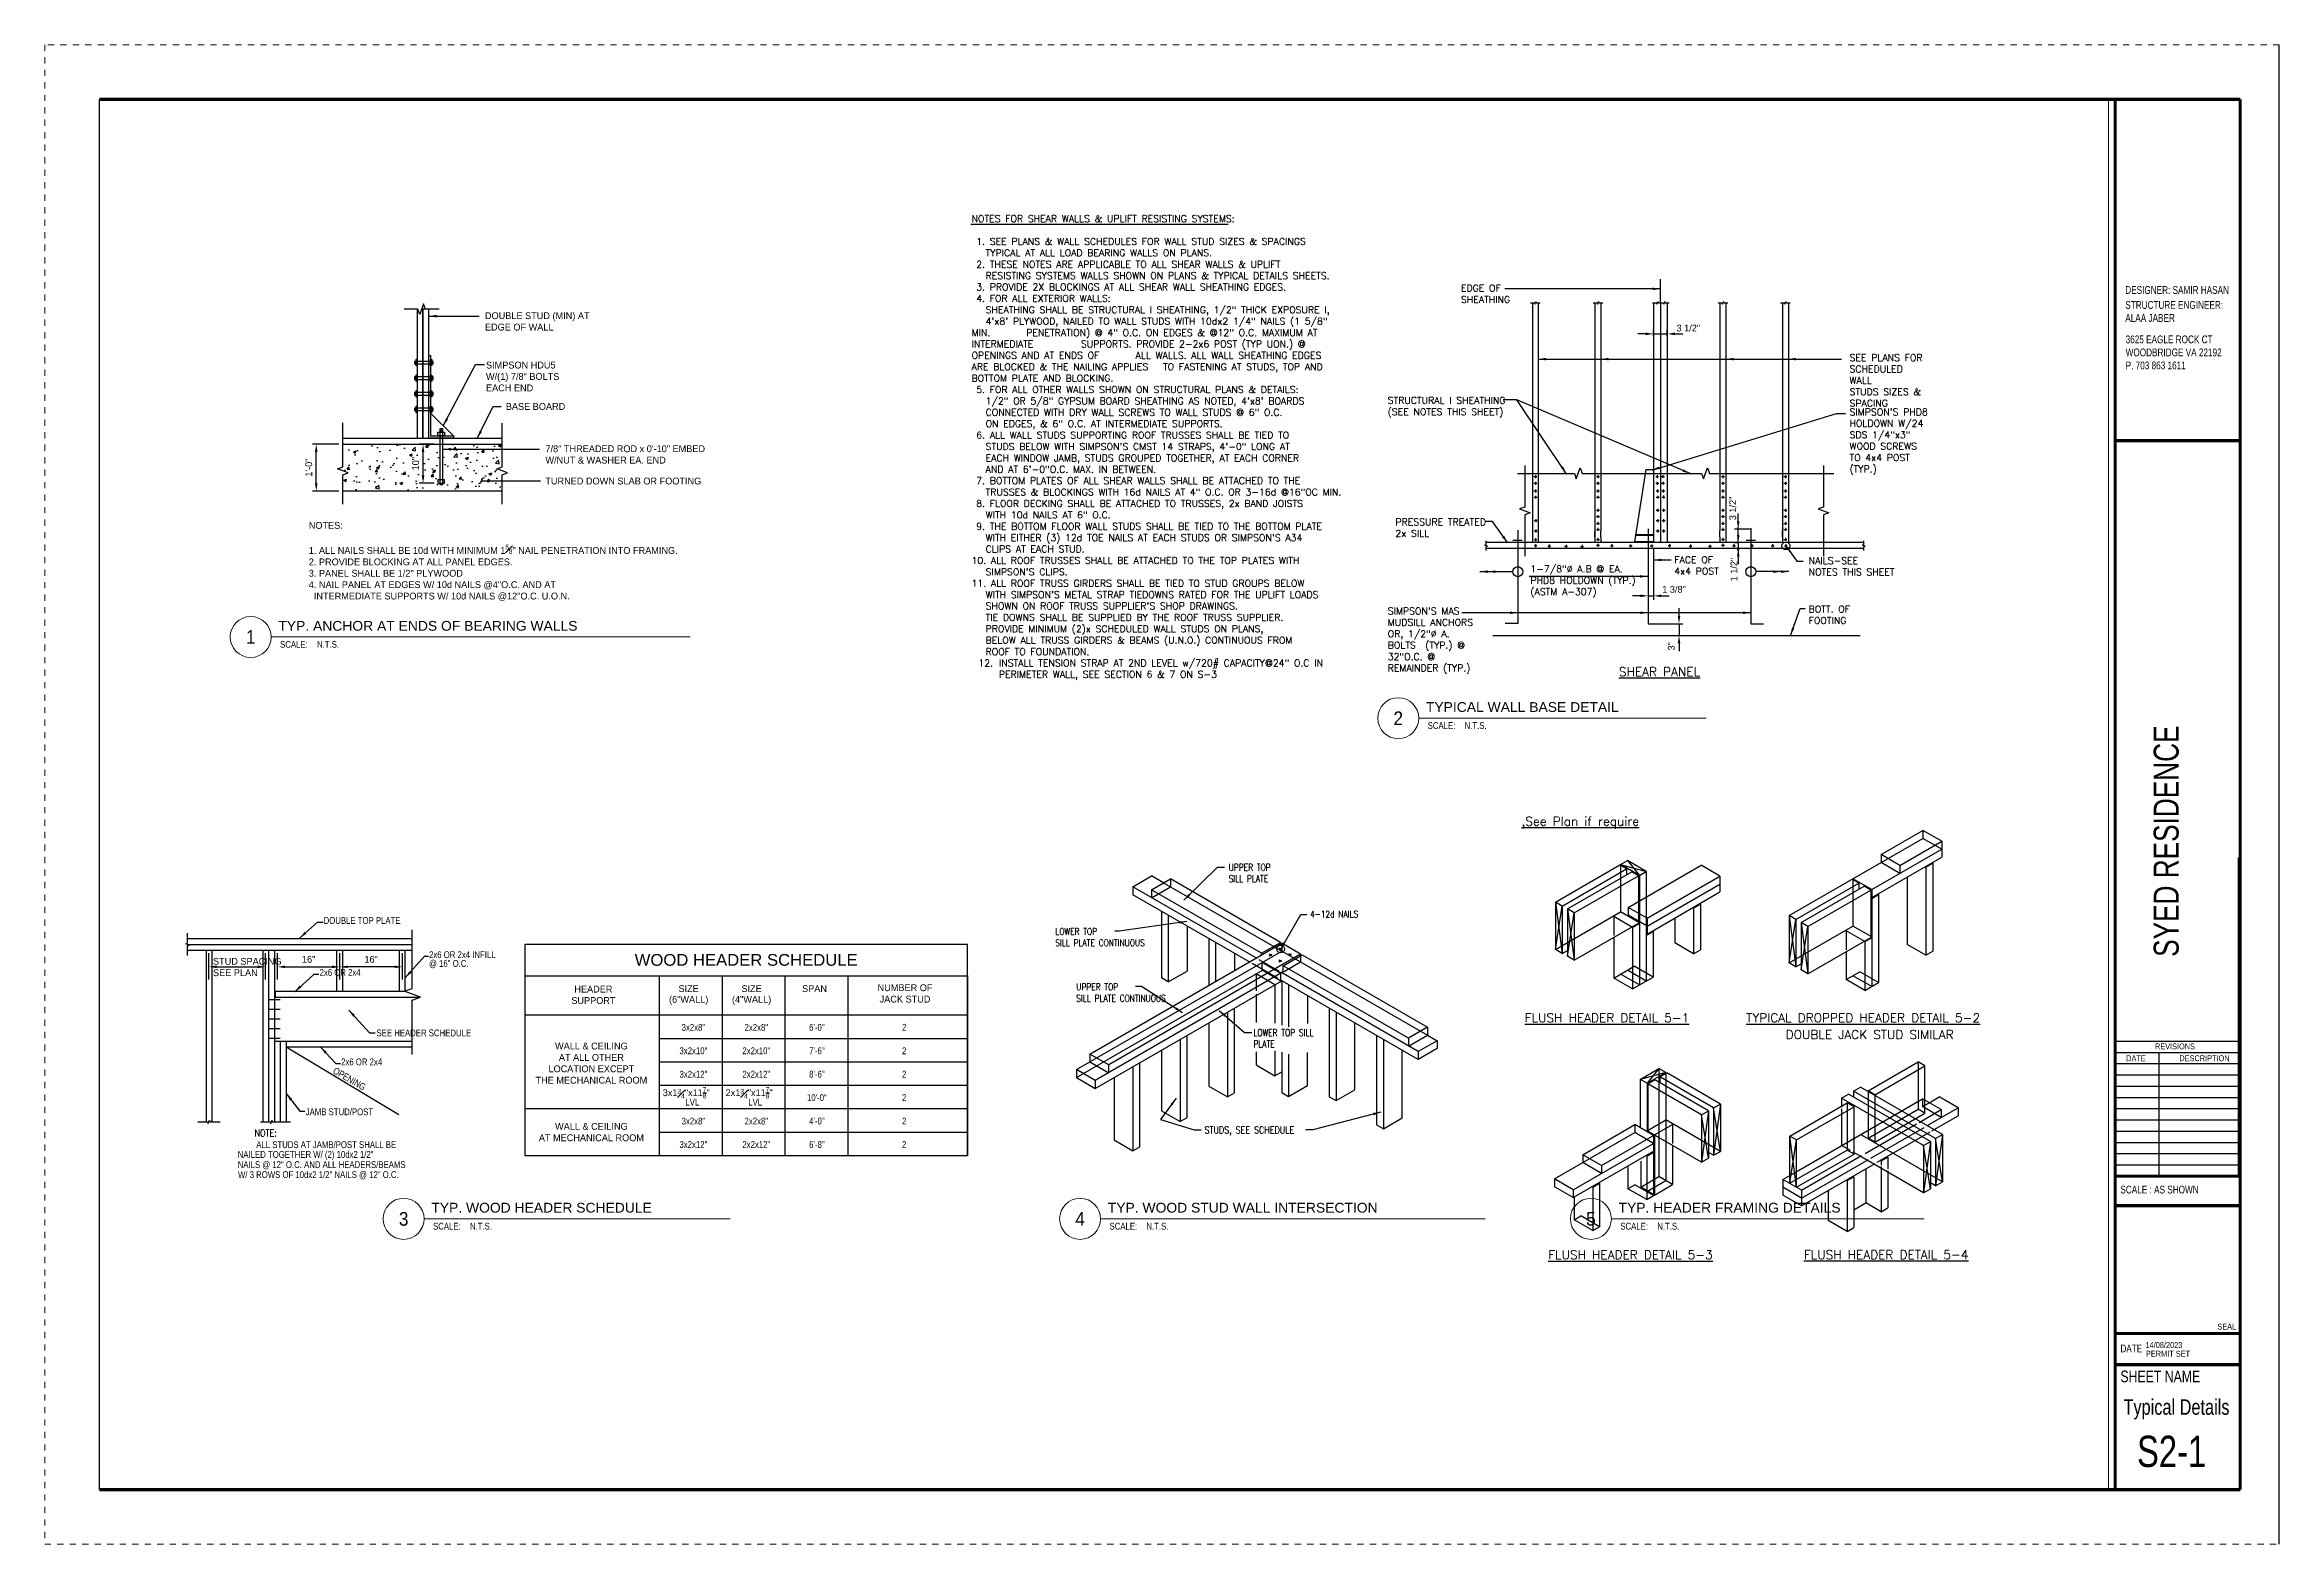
# Paper-space layout 'S2-1' of a CAD drawing. Extents: x 0.6 to 36.4, y 0.3 to 24.3.
# The model-space entities are those that its viewports show. They can reach past a viewport. Long polylines and large blocks are cut down to what shows.
import ezdxf
from ezdxf.enums import TextEntityAlignment as Align

# ---------------------------------------------------------------- set-up
doc = ezdxf.new("R2018")
doc.units = 0
doc.header["$LTSCALE"] = 8
doc.header["$MEASUREMENT"] = 0
for name, pattern in [('CENTER2', [1.125, 0.75, -0.125, 0.125, -0.125]), ('HIDDEN', [0.375, 0.25, -0.125]), ('HIDDEN2', [0.1875, 0.125, -0.0625])]:
    doc.linetypes.add(name, pattern=pattern)
doc.layers.get('0').update_dxf_attribs({"lineweight": 9})
doc.layers.get('DefPoints').update_dxf_attribs({"color": 17})
for name, color, linetype in [('Border', 53, 'Continuous'), ('S-ANNO-DIMS', 2, 'Continuous'), ('S-ANNO-PATT', 101, 'Continuous'), ('S-ANNO-TEXT', 50, 'Continuous'), ('S-DIMS', 2, 'Continuous'), ('S-GRID', 9, 'CENTER2'), ('S-HATCH', 8, 'Continuous'), ('S-MARK', 3, 'Continuous'), ('S-SECT-CONC', 193, 'Continuous'), ('S-SECT-CONN', 2, 'Continuous'), ('S-SECT-CSTL', 71, 'Continuous'), ('S-SECT-ELEV', 1, 'Continuous'), ('S-SECT-MBND', 2, 'Continuous'), ('S-SECT-MISC', 134, 'Continuous'), ('S-SECT-RBAR', 4, 'Continuous'), ('S-SECT-SCND', 2, 'Continuous'), ('s-text', 6, 'Continuous')]:
    doc.layers.add(name, color=color, linetype=linetype)
doc.layers.add('No Plot', color=33, linetype='HIDDEN2', lineweight=18, plot=False)
doc.styles.add('1', font='SIMPLEX.shx', dxfattribs={"width": 0.8})
doc.styles.add('RomanS', font='romans.shx')
doc.styles.get("Standard").update_dxf_attribs({"font": 'stylu.ttf'})
doc.styles.add('Text - MM', font='arial.ttf', dxfattribs={"width": 0.75, "height": 0.09375})
doc.dimstyles.new('Copy of STD-16A', dxfattribs={"dimscale": 16, "dimtxt": 0.109375, "dimasz": 0.125, "dimexe": 0.09375, "dimexo": 0.125, "dimgap": 0.0625, "dimtad": 1, "dimdec": 4, "dimrnd": 0.0625, "dimzin": 3, "dimdsep": 46, "dimlunit": 4, "dimtxsty": 'Standard', "dimblk2": 'TIC', "dimcen": -0.09375, "dimclrd": 256, "dimclre": 256, "dimclrt": 50, "dimadec": 0, "dimazin": 0, "dimtfac": 1, "dimtdec": 4, "dimtmove": 2, "dimatfit": 3, "dimfxl": 1, "dimfrac": 2, "dimtolj": 1, "dimtzin": 0, "dimarcsym": 0})
doc.dimstyles.new('RESTL_16', dxfattribs={"dimscale": 16, "dimtxt": 0.109375, "dimasz": 0.125, "dimexe": 0.09375, "dimexo": 0.125, "dimgap": 0.0625, "dimtad": 1, "dimdec": 5, "dimzin": 3, "dimdsep": 46, "dimlunit": 4, "dimtxsty": 'RomanS', "dimblk1": 'TIC', "dimblk2": 'TIC', "dimsah": 1, "dimcen": -0.09375, "dimclrd": 256, "dimclre": 256, "dimclrt": 50, "dimadec": 4, "dimazin": 0, "dimtfac": 0.8, "dimtdec": 5, "dimtix": 1, "dimtmove": 0, "dimatfit": 0, "dimfxl": 1, "dimfrac": 1, "dimtolj": 1, "dimtzin": 0, "dimarcsym": 0})
doc.dimstyles.new('STD-16', dxfattribs={"dimscale": 16, "dimtxt": 0.109375, "dimasz": 0.125, "dimexe": 0.0625, "dimexo": 0.0625, "dimgap": 0.0625, "dimtad": 1, "dimdec": 4, "dimzin": 3, "dimdsep": 46, "dimlunit": 4, "dimtxsty": 'Standard', "dimcen": 0.09375, "dimclrd": 256, "dimclre": 256, "dimclrt": 50, "dimadec": 0, "dimazin": 0, "dimtfac": 1, "dimtdec": 4, "dimtmove": 2, "dimatfit": 3, "dimfxl": 1, "dimfrac": 2, "dimtolj": 1, "dimtzin": 0, "dimarcsym": 0})
doc.dimstyles.new('STD-16$7', dxfattribs={"dimscale": 16, "dimtxt": 0.09375, "dimasz": 0.125, "dimexe": 0.0625, "dimexo": 0.0625, "dimgap": 0.0625, "dimtad": 1, "dimdec": 4, "dimzin": 3, "dimdsep": 46, "dimlunit": 4, "dimtxsty": 'Standard', "dimcen": 0.0625, "dimdle": 0.0625, "dimclrd": 256, "dimclre": 4, "dimclrt": 6, "dimadec": 0, "dimazin": 0, "dimtfac": 1, "dimtdec": 4, "dimtix": 1, "dimtmove": 2, "dimatfit": 3, "dimfxl": 1, "dimfrac": 1, "dimtolj": 1, "dimtzin": 0, "dimarcsym": 0})
doc.dimstyles.new('STD-16A', dxfattribs={"dimscale": 16, "dimtxt": 0.109375, "dimasz": 0.125, "dimexe": 0.09375, "dimexo": 0.125, "dimgap": 0.0625, "dimtad": 1, "dimdec": 4, "dimrnd": 0.0625, "dimzin": 3, "dimdsep": 46, "dimlunit": 4, "dimtxsty": 'Standard', "dimblk2": 'TIC', "dimcen": -0.09375, "dimclrd": 256, "dimclre": 256, "dimclrt": 50, "dimadec": 0, "dimazin": 0, "dimtfac": 1, "dimtdec": 4, "dimtmove": 2, "dimatfit": 3, "dimfxl": 1, "dimfrac": 2, "dimtolj": 1, "dimtzin": 0, "dimarcsym": 0})

psp = doc.layouts.new('S2-1')

# ---------------------------------------------------------------- texts
at = {"layer": 'Border', "style": 'Text - MM'}
for s, insert, char_height, width, attachment_point in [('DESIGNER: SAMIR HASAN', (33.898, 20.457), 0.125, 2.86487, 1), ('\\PSTRUCTURE ENGINEER:\\PALAA JABER', (33.898, 20.426), 0.125, 2.86487, 1), ('3625 EAGLE ROCK CT\\PWOODBRIDGE VA 22192\\PP. 703 863 1611', (33.904, 19.666), 0.125, 2.86487, 1), ('REVISIONS', (34.693, 8.336), 0.0938, 1.1254, 2), ('DATE', (33.912, 8.146), 0.0938, 1.1254, 1), ('DESCRIPTION', (34.763, 8.146), 0.09375, 1.1254, 1), ('SCALE : AS SHOWN', (33.82, 6.06), 0.125, 1.76597, 1), ('SEAL', (35.673, 3.851), 0.0938, 0.44116, 3), ('DATE', (33.82, 3.517), 0.125, 1.76597, 1), ('14/08/2023', (34.222, 3.557), 0.0938, 1.1254, 1), ('PERMIT SET', (34.229, 3.417), 0.0938, 1.1254, 1), ('SHEET NAME', (33.82, 3.101), 0.1875, 1.76597, 1), ('Typical Details', (35.565, 2.318), 0.24896, 1.72354, 9), ('S2-1', (35.192, 1.551), 0.5, 1.75547, 9)]:
    psp.add_mtext(s, dxfattribs=dict(at, insert=insert, char_height=char_height, width=width, attachment_point=attachment_point))
at = {"layer": 'Border', "insert": (34.352, 9.722), "char_height": 0.4, "width": 8.94873, "attachment_point": 1, "rotation": 90, "style": 'Text - MM'}
psp.add_mtext('SYED RESIDENCE', dxfattribs=at)

msp = doc.modelspace()

# ---------------------------------------------------------------- texts
at = {"layer": 'S-ANNO-TEXT', "style": '1'}
for s, p in [('%%USHEAR PANEL', (11037.86028, -4187.64308)), ('%%U,See Plan if require', (11012.90571, -4225.94481)), ('%%UFLUSH HEADER DETAIL 5-1', (11013.7574, -4276.2743)), ('%%UTYPICAL DROPPED HEADER DETAIL 5-2', (11070.44742, -4276.26659)), ('DOUBLE JACK STUD SIMILAR', (11080.53379, -4280.54848)), ('%%UFLUSH HEADER DETAIL 5-3', (11019.76369, -4336.95274)), ('%%UFLUSH HEADER DETAIL 5-4', (11085.20364, -4336.91725))]:
    msp.add_text(s, height=2.275, dxfattribs=at).set_placement(p)
at = {"layer": 'S-ANNO-TEXT', "color": 50, "width": 0.85}
for s, p in [('DOUBLE TOP PLATE', (10706.3009, -4251.07659)), ('2x6 OR 2x4 INFILL', (10733.27642, -4259.83912)), ('@ 16" O.C.', (10733.27642, -4262.07523)), ('2x6 OR 2x4', (10705.25691, -4264.36781)), ('SEE HEADER SCHEDULE', (10719.83082, -4279.86878)), ('2x6 OR 2x4', (10710.77887, -4287.29007)), ('JAMB STUD/POST', (10701.72007, -4300.07098)), ('ALL STUDS AT JAMB/POST SHALL BE ', (10689.05294, -4308.48771)), ('     NAILED TOGETHER W/ (2) 10dx2 1/2"', (10681.53987, -4310.98825)), ('     NAILS @ 12" O.C. AND ALL HEADERS/BEAMS', (10681.53987, -4313.58971)), ('     W/ 3 ROWS OF 10dx2 1/2" NAILS @ 12" O.C.', (10681.61596, -4316.15798))]:
    msp.add_text(s, height=1.75, dxfattribs=at).set_placement(p)
at = {"layer": 'S-ANNO-TEXT', "width": 0.85}
for s, p in [('3x2x8"', (10800.94771, -4277.56753)), ('2x2x8"', (10817.05271, -4277.56753)), ('6\'-0"', (10832.54612, -4277.56753)), ('2', (10854.8962, -4277.56753)), ('3x2x10"', (10800.94771, -4283.56753)), ('2x2x10"', (10817.05271, -4283.56753)), ('7\'-6"', (10832.54612, -4283.56753)), ('2', (10854.8962, -4283.56753)), ('3x2x12"', (10800.94771, -4289.56753)), ('2x2x12"', (10817.05271, -4289.56753)), ('8\'-6"', (10832.54612, -4289.56753)), ('2', (10854.8962, -4289.56753)), ('10\'-0"', (10832.54612, -4295.56753)), ('2', (10854.8962, -4295.56753)), ('3x2x8"', (10800.94771, -4301.56753)), ('LVL', (10800.66438, -4296.72571)), ('2x2x8"', (10817.05271, -4301.56753)), ('LVL', (10816.76937, -4296.72571)), ('4\'-0"', (10832.54612, -4301.56753)), ('2', (10854.8962, -4301.56753)), ('3x2x12"', (10800.94771, -4307.56753)), ('2x2x12"', (10817.05271, -4307.56753)), ('6\'-8"', (10832.54612, -4307.56753)), ('2', (10854.8962, -4307.56753))]:
    msp.add_text(s, height=1.75, dxfattribs=at).set_placement(p, align=Align.MIDDLE_CENTER)
at = {"layer": 'S-ANNO-TEXT', "color": 50, "width": 0.85}
msp.add_text('OPENING', height=1.75, rotation=329.7261584, dxfattribs=at).set_placement((10708.51003, -4289.18716))
at = {"layer": 'S-ANNO-TEXT', "style": '1', "width": 0.85}
msp.add_text('STUDS, SEE SCHEDULE', height=1.75, dxfattribs=at).set_placement((10931.78514, -4304.73073))
at = {"layer": 'S-ANNO-TEXT', "char_height": 1.75, "attachment_point": 1}
for s, insert, width, style in [('\\A1;NOTES FOR SHEAR WALLS & UPLIFT RESISTING SYSTEMS:\\P\\P 1. SEE PLANS & WALL SCHEDULES FOR WALL STUD SIZES & SPACINGS\\P   TYPICAL AT ALL LOAD BEARING WALLS ON PLANS.\\P 2. THESE NOTES ARE APPLICABLE TO ALL SHEAR WALLS & UPLIFT\\P   RESISTING SYSTEMS WALLS SHOWN ON PLANS & TYPICAL DETAILS SHEETS.\\P 3. PROVIDE 2X BLOCKINGS AT ALL SHEAR WALL SHEATHING EDGES.\\P 4. FOR ALL EXTERIOR WALLS:\\P   SHEATHING SHALL BE STRUCTURAL I SHEATHING, 1/2" THICK EXPOSURE I, \\P\\pxt3;   4\'x8\' PLYWOOD, NAILED TO WALL STUDS WITH 10dx2 1/4" NAILS (1 5/8" MIN.     ^IPENETRATION) @ 4" O.C. ON EDGES & @12" O.C. MAXIMUM AT INTERMEDIATE ^I^ISUPPORTS. PROVIDE 2-2x6 POST (TYP UON.) @ OPENINGS AND AT ENDS OF ^I^IALL WALLS. ALL WALL SHEATHING EDGES ARE BLOCKED & THE NAILING APPLIES ^ITO FASTENING AT STUDS, TOP AND BOTTOM PLATE AND BLOCKING. \\P\\ptz; 5. FOR ALL OTHER WALLS SHOWN ON STRUCTURAL PLANS & DETAILS:\\P   1/2" OR 5/8" GYPSUM BOARD SHEATHING AS NOTED, 4\'x8\' BOARDS\\P   CONNECTED WITH DRY WALL SCREWS TO WALL STUDS @ 6" O.C. \\P   ON EDGES, & 6" O.C. AT INTERMEDIATE SUPPORTS.\\P 6. ALL WALL STUDS SUPPORTING ROOF TRUSSES SHALL BE TIED TO\\P   STUDS BELOW WITH SIMPSON\'S CMST 14 STRAPS, 4\'-0" LONG AT\\P   EACH WINDOW JAMB, STUDS GROUPED TOGETHER, AT EACH CORNER\\P   AND AT 6\'-0"O.C. MAX. IN BETWEEN.\\P 7. BOTTOM PLATES OF ALL SHEAR WALLS SHALL BE ATTACHED TO THE \\P   TRUSSES & BLOCKINGS WITH 16d NAILS AT 4" O.C. OR 3-16d @16"OC MIN.\\P 8. FLOOR DECKING SHALL BE ATTACHED TO TRUSSES, 2x BAND JOISTS \\P   WITH 10d NAILS AT 6" O.C.\\P 9. THE BOTTOM FLOOR WALL STUDS SHALL BE TIED TO THE BOTTOM PLATE \\P   WITH EITHER (3) 12d TOE NAILS AT EACH STUDS OR SIMPSON\'S A34 \\P   CLIPS AT EACH STUD.\\P10. ALL ROOF TRUSSES SHALL BE ATTACHED TO THE TOP PLATES WITH \\P   SIMPSON\'S CLIPS.\\P11. ALL ROOF TRUSS GIRDERS SHALL BE TIED TO STUD GROUPS BELOW \\P   WITH SIMPSON\'S METAL STRAP TIEDOWNS RATED FOR THE UPLIFT LOADS \\P   SHOWN ON ROOF TRUSS SUPPLIER\'S SHOP DRAWINGS.\\P   TIE DOWNS SHALL BE SUPPLIED BY THE ROOF TRUSS SUPPLIER.\\P   PROVIDE MINIMUM (2)x SCHEDULED WALL STUDS ON PLANS,\\P   BELOW ALL TRUSS GIRDERS & BEAMS (U.N.O.) CONTINUOUS FROM \\P   ROOF TO FOUNDATION.\\P\\pi-3,l4,t4;12.^IINSTALL TENSION STRAP AT 2ND LEVEL w/720# CAPACITY@24" O.C IN PERIMETER WALL, SEE SECTION 6 & 7 ON S-3\\P\\pi0,l0,tz;\\P  \\P\\P\\P\\P  ', (10872.15081, -4069.62329), 100.2102661, 'RomanS'), ('EDGE OF SHEATHING', (10997.4181, -4087.40231), 22.1690065, 'RomanS'), ('SEE PLANS FOR SCHEDULED WALL\\PSTUDS SIZES & SPACING', (11096.89227, -4105.19745), 22.1690065, 'RomanS'), ('STRUCTURAL I SHEATHING\\P(SEE NOTES THIS SHEET)', (10978.66215, -4116.1591), 60.7512614, 'RomanS'), ('SIMPSON\'S PHD8 HOLDOWN W/24 SDS 1/4"x3" WOOD SCREWS TO 4x4 POST (TYP.)', (11096.89227, -4119.12556), 22.1690065, 'RomanS'), ('PRESSURE TREATED\\P2x SILL', (10980.65511, -4147.3053), 60.7512614, 'RomanS'), ('1-7/8"%%C A.B @ EA.\\PPHD8 HOLDOWN (TYP.)\\P(ASTM A-307)', (11015.20298, -4159.3017), 35.0745648, 'RomanS'), ('SIMPSON\'S MAS MUDSILL ANCHORS OR, 1/2"%%C A. BOLTS  (TYP.) @ 32"O.C. @ REMAINDER (TYP.)', (10978.68225, -4170.08937), 25.8443307, 'RomanS'), ('UPPER TOP \\PSILL PLATE', (10937.9663, -4235.69868), 21.9165294, '1'), ('4-12d NAILS', (10958.77827, -4247.70438), 24.2988186, '1'), ('LOWER TOP \\PSILL PLATE CONTINUOUS', (10893.58894, -4252.1406), 28.5971711, '1'), ('UPPER TOP \\PSILL PLATE CONTINUOUS', (10898.95524, -4266.32425), 24.8236787, '1'), ('LOWER TOP SILL PLATE', (10944.29416, -4278.03771), 17.9228638, '1')]:
    msp.add_mtext(s, dxfattribs=dict(at, insert=insert, width=width, style=style))
at = {"layer": 'S-ANNO-TEXT', "color": 50, "char_height": 1.75, "attachment_point": 1}
for s, insert in [('DOUBLE STUD (MIN) AT \\PEDGE OF WALL', (10747.58691, -4094.46487)), ('BASE BOARD', (10752.92659, -4117.71184)), ('7/8" THREADED ROD x 0\'-10" EMBED \\PW/NUT & WASHER EA. END', (10763.07318, -4128.53314)), ('\\A1;TURNED DOWN SLAB OR FOOTING', (10763.04018, -4136.80174)), ('STUD SPACING\\PSEE PLAN', (10677.97947, -4259.78606))]:
    msp.add_mtext(s, dxfattribs=dict(at, insert=insert))
at = {"layer": 'S-ANNO-TEXT', "insert": (10765.1697, -4107.11195), "char_height": 1.75, "width": 34.627197, "attachment_point": 2}
msp.add_mtext('\\pxql;SIMPSON HDU5\\PW/(1) 7/8" BOLTS\\PEACH END', dxfattribs=at)
at = {"layer": 'S-ANNO-TEXT', "color": 50, "char_height": 1.75}
for s, insert, width, attachment_point in [('NOTES:\\P\\P1. ALL NAILS SHALL BE 10d WITH MINIMUM 1{\\H0.67x;\\S5#8;}" NAIL PENETRATION INTO FRAMING.\\P2. PROVIDE BLOCKING AT ALL PANEL EDGES.\\P3. PANEL SHALL BE 1/2" PLYWOOD\\P4. NAIL PANEL AT EDGES W/ 10d NAILS @4"O.C. AND AT\\P  INTERMEDIATE SUPPORTS W/ 10d NAILS @12"O.C. U.O.N.', (10702.49141, -4148.1551), 174.7627284, 1), ('WALL & CEILING\\PAT ALL OTHER\\PLOCATION EXCEPT\\PTHE MECHANICAL ROOM', (10774.8343, -4281.47607), 38.2826571, 2), ('\\A1;{\\H1x;3x1\\H0.7x;\\S3#4;}"x11{\\H0.7x;\\S7/8;}"', (10793.0971, -4292.83824), 51.5625, 1), ('\\A1;2x1{\\H0.7x;\\S3#4;}"x11{\\H0.7x;\\S7/8;}"', (10809.20209, -4292.83824), 51.5625, 1), ('WALL & CEILING\\PAT MECHANICAL ROOM', (10774.8343, -4302.04984), 38.2826571, 2)]:
    msp.add_mtext(s, dxfattribs=dict(at, insert=insert, width=width, attachment_point=attachment_point))
at = {"layer": 'S-ANNO-TEXT', "char_height": 1.75, "attachment_point": 1, "style": 'RomanS'}
for s, insert in [('FACE OF\\P4x4 POST', (11052.03622, -4156.96453)), ('NAILS-SEE \\PNOTES THIS SHEET', (11086.4372, -4157.18106)), ('BOTT. OF\\PFOOTING', (11086.42232, -4169.59988))]:
    msp.add_mtext(s, dxfattribs=dict(at, insert=insert))
at = {"layer": 'S-MARK', "color": 3, "width": 1.0625}
msp.add_text('WOOD HEADER SCHEDULE', height=3, dxfattribs=at).set_placement((10814.45661, -4260.29341), align=Align.MIDDLE_CENTER)
at = {"layer": 'S-MARK', "color": 2, "char_height": 1.749998, "width": 44.6249554, "attachment_point": 2}
for s, insert in [('HEADER\\PSUPPORT', (10775.35794, -4266.90323)), ('SIZE', (10799.74012, -4266.77722)), ('SIZE', (10815.84511, -4266.77722)), ('SPAN', (10831.95011, -4266.77722)), ('NUMBER OF \\PJACK STUD', (10855.11924, -4266.54647)), ('(6"WALL)', (10799.74012, -4269.5321)), ('(4"WALL)', (10815.84511, -4269.5321))]:
    msp.add_mtext(s, dxfattribs=dict(at, insert=insert))
at = {"layer": 's-text', "style": 'RomanS', "width": 0.85}
msp.add_text(' NOTE:  ', height=1.75, dxfattribs=at).set_placement((10687.59858, -4305.50602))

# ---------------------------------------------------------------- blocks, each defined once
blk = doc.blocks.new('*D581')
at = {"layer": 'DefPoints', "color": 0, "transparency": 16777216}
for p in [(11047.36, -4174.2), (11052, -4177.2), (11053.24, -4177.2)]:
    blk.add_point(p, dxfattribs=at)
at = {"layer": 'S-ANNO-DIMS', "lineweight": -2, "transparency": 16777216}
for p, q in [((11048.36, -4174.2), (11054.24, -4174.2)), ((11053.24, -4172.2), (11053.24, -4170.2)), ((11053.24, -4174.2), (11053.24, -4177.2)), ((11053, -4177.2), (11054.24, -4177.2)), ((11053.24, -4179.2), (11053.24, -4181.2))]:
    blk.add_line(p, q, dxfattribs=at)
at = {"layer": 'S-ANNO-DIMS', "transparency": 16777216}
for points in [[(11052.91, -4172.2), (11053.57, -4172.2), (11053.24, -4174.2)], [(11052.91, -4179.2), (11053.57, -4179.2), (11053.24, -4177.2)]]:
    blk.add_solid(points, dxfattribs=at)
at = {"layer": 'S-ANNO-DIMS', "color": 50, "transparency": 16777216, "insert": (11051.28, -4179.99), "char_height": 1.75, "attachment_point": 5, "rotation": 90}
blk.add_mtext('\\A1;3"', dxfattribs=at)
blk = doc.blocks.new('TIC')
for p, q in [((-1, 0), (0, 0)), ((0, 0), (0.5, 0))]:
    blk.add_line(p, q)
at = {"color": 33}
blk.add_line((0.22, 0.38), (-0.22, -0.38), dxfattribs=at)
blk = doc.blocks.new('*D582')
at = {"layer": 'DefPoints', "color": 0, "transparency": 16777216}
for p in [(11050.22, -4100), (11046.72, -4101.47), (11050.22, -4101.47)]:
    blk.add_point(p, dxfattribs=at)
at = {"layer": 'S-ANNO-DIMS', "lineweight": -2, "transparency": 16777216}
for p, q in [((11044.72, -4100), (11042.72, -4100)), ((11046.72, -4100.47), (11046.72, -4099)), ((11046.72, -4100), (11050.22, -4100)), ((11050.22, -4100.47), (11050.22, -4099)), ((11052.22, -4100), (11054.22, -4100))]:
    blk.add_line(p, q, dxfattribs=at)
at = {"layer": 'S-ANNO-DIMS', "transparency": 16777216}
for points in [[(11044.72, -4099.66), (11044.72, -4100.33), (11046.72, -4100)], [(11052.22, -4099.66), (11052.22, -4100.33), (11050.22, -4100)]]:
    blk.add_solid(points, dxfattribs=at)
at = {"layer": 'S-ANNO-DIMS', "color": 50, "transparency": 16777216, "insert": (11055.62, -4098.51), "char_height": 1.75, "attachment_point": 5}
blk.add_mtext('\\A1;3 1/2"', dxfattribs=at)
blk = doc.blocks.new('*D583')
at = {"layer": 'DefPoints', "color": 0, "transparency": 16777216}
for p in [(11046.72, -4153.9), (11045.35, -4163.37), (11046.72, -4167.07)]:
    blk.add_point(p, dxfattribs=at)
at = {"layer": 'S-ANNO-DIMS', "lineweight": -2, "transparency": 16777216}
for p, q in [((11046.72, -4154.9), (11046.72, -4168.07)), ((11043.35, -4167.07), (11041.35, -4167.07)), ((11045.35, -4164.37), (11045.35, -4168.07)), ((11045.35, -4167.07), (11046.72, -4167.07)), ((11048.72, -4167.07), (11050.72, -4167.07))]:
    blk.add_line(p, q, dxfattribs=at)
at = {"layer": 'S-ANNO-DIMS', "transparency": 16777216}
for points in [[(11043.35, -4166.74), (11043.35, -4167.41), (11045.35, -4167.07)], [(11048.72, -4166.74), (11048.72, -4167.41), (11046.72, -4167.07)]]:
    blk.add_solid(points, dxfattribs=at)
at = {"layer": 'S-ANNO-DIMS', "color": 50, "transparency": 16777216, "insert": (11051.96, -4165.42), "char_height": 1.75, "attachment_point": 5}
blk.add_mtext('\\A1;1 3/8"', dxfattribs=at)
blk = doc.blocks.new('B-X')
at = {"layer": 'S-SECT-MISC', "linetype": 'Continuous'}
for p, q in [((-0.375, 0), (0.375, 0)), ((0, 0.375), (0, -0.375))]:
    blk.add_line(p, q, dxfattribs=at)
blk = doc.blocks.new('*D584')
at = {"layer": 'DefPoints', "color": 0, "transparency": 16777216}
for p in [(11068.4, -4149.96), (11072.92, -4149.96), (11069.31, -4153.46)]:
    blk.add_point(p, dxfattribs=at)
at = {"layer": 'S-ANNO-DIMS', "lineweight": -2, "transparency": 16777216}
for p, q in [((11068.4, -4147.96), (11068.4, -4145.96)), ((11071.92, -4149.96), (11067.4, -4149.96)), ((11068.4, -4153.46), (11068.4, -4149.96)), ((11068.31, -4153.46), (11067.4, -4153.46)), ((11068.4, -4155.46), (11068.4, -4157.46))]:
    blk.add_line(p, q, dxfattribs=at)
at = {"layer": 'S-ANNO-DIMS', "transparency": 16777216}
for points in [[(11068.06, -4147.96), (11068.73, -4147.96), (11068.4, -4149.96)], [(11068.06, -4155.46), (11068.73, -4155.46), (11068.4, -4153.46)]]:
    blk.add_solid(points, dxfattribs=at)
at = {"layer": 'S-ANNO-DIMS', "color": 50, "transparency": 16777216, "insert": (11067, -4144.7), "char_height": 1.75, "attachment_point": 5, "rotation": 90}
blk.add_mtext('\\A1;3 1/2"', dxfattribs=at)
blk = doc.blocks.new('*D585')
at = {"layer": 'DefPoints', "color": 0, "transparency": 16777216}
for p in [(11068.4, -4153.46), (11068.4, -4154.96), (11069.3, -4154.96)]:
    blk.add_point(p, dxfattribs=at)
at = {"layer": 'S-ANNO-DIMS', "lineweight": -2, "transparency": 16777216}
for p, q in [((11068.4, -4151.46), (11068.4, -4149.46)), ((11068.3, -4154.96), (11067.4, -4154.96)), ((11068.4, -4153.46), (11068.4, -4154.96)), ((11068.4, -4156.96), (11068.4, -4158.96))]:
    blk.add_line(p, q, dxfattribs=at)
at = {"layer": 'S-ANNO-DIMS', "transparency": 16777216}
for points in [[(11068.06, -4151.46), (11068.73, -4151.46), (11068.4, -4153.46)], [(11068.06, -4156.96), (11068.73, -4156.96), (11068.4, -4154.96)]]:
    blk.add_solid(points, dxfattribs=at)
at = {"layer": 'S-ANNO-DIMS', "color": 50, "transparency": 16777216, "insert": (11067.31, -4160.36), "char_height": 1.75, "attachment_point": 5, "rotation": 90}
blk.add_mtext('\\A1;1 1/2"', dxfattribs=at)
blk = doc.blocks.new('*U338')
at = {"color": 160}
blk.add_line((0, 0), (5.002, 0), dxfattribs=at)
blk.add_circle((-0.328, 0), 0.328, dxfattribs=at)
at = {"color": 2, "width": 0.85}
blk.add_text('SCALE:', height=0.1094, dxfattribs=at).set_placement((0.143, -0.172))
at = {"color": 3, "width": 0.9375}
blk.add_attdef('SN', text='', height=0.219, dxfattribs=at).set_placement((-0.328, 0), align=Align.MIDDLE)
at = {"color": 210, "lineweight": 30, "width": 1.0625, "flags": 104}
blk.add_attdef('TITLE', text='', height=0.188, dxfattribs=at).set_placement((0.115, 0.257), align=Align.TOP_LEFT)
at = {"color": 2, "width": 0.85}
blk.add_attdef('SCL', (0.733, -0.172), '', height=0.109, dxfattribs=at)
blk = doc.blocks.new('*U529')
at = {"color": 160}
blk.add_line((0, 0), (6.701, 0), dxfattribs=at)
blk.add_circle((-0.328, 0), 0.328, dxfattribs=at)
at = {"color": 2, "width": 0.85}
blk.add_text('SCALE:', height=0.1094, dxfattribs=at).set_placement((0.143, -0.172))
at = {"color": 3, "width": 0.9375}
blk.add_attdef('SN', text='', height=0.219, dxfattribs=at).set_placement((-0.328, 0), align=Align.MIDDLE)
at = {"color": 210, "lineweight": 30, "width": 1.0625, "flags": 104}
blk.add_attdef('TITLE', text='', height=0.188, dxfattribs=at).set_placement((0.115, 0.257), align=Align.TOP_LEFT)
at = {"color": 2, "width": 0.85}
blk.add_attdef('SCL', (0.733, -0.172), '', height=0.109, dxfattribs=at)
blk = doc.blocks.new('*U339')
at = {"color": 160}
blk.add_line((0, 0), (4.6, 0), dxfattribs=at)
blk.add_circle((-0.328, 0), 0.328, dxfattribs=at)
at = {"color": 2, "width": 0.85}
blk.add_text('SCALE:', height=0.1094, dxfattribs=at).set_placement((0.143, -0.172))
at = {"color": 3, "width": 0.9375}
blk.add_attdef('SN', text='', height=0.219, dxfattribs=at).set_placement((-0.328, 0), align=Align.MIDDLE)
at = {"color": 210, "lineweight": 30, "width": 1.0625, "flags": 104}
blk.add_attdef('TITLE', text='', height=0.188, dxfattribs=at).set_placement((0.115, 0.257), align=Align.TOP_LEFT)
at = {"color": 2, "width": 0.85}
blk.add_attdef('SCL', (0.733, -0.172), '', height=0.109, dxfattribs=at)
blk = doc.blocks.new('*U340')
at = {"color": 160}
blk.add_line((0, 0), (6.15, 0), dxfattribs=at)
blk.add_circle((-0.328, 0), 0.328, dxfattribs=at)
at = {"color": 2, "width": 0.85}
blk.add_text('SCALE:', height=0.1094, dxfattribs=at).set_placement((0.143, -0.172))
at = {"color": 3, "width": 0.9375}
blk.add_attdef('SN', text='', height=0.219, dxfattribs=at).set_placement((-0.328, 0), align=Align.MIDDLE)
at = {"color": 210, "lineweight": 30, "width": 1.0625, "flags": 104}
blk.add_attdef('TITLE', text='', height=0.188, dxfattribs=at).set_placement((0.115, 0.257), align=Align.TOP_LEFT)
at = {"color": 2, "width": 0.85}
blk.add_attdef('SCL', (0.733, -0.172), '', height=0.109, dxfattribs=at)
blk = doc.blocks.new('*D565')
at = {"layer": 'DefPoints', "color": 0, "transparency": 16777216}
for p in [(10704.41, -4128.24), (10711.22, -4128.24), (10711.22, -4140.24)]:
    blk.add_point(p, dxfattribs=at)
at = {"layer": 'S-DIMS', "lineweight": -2, "transparency": 16777216}
for p, q in [((10710.22, -4128.24), (10703.41, -4128.24)), ((10704.41, -4138.24), (10704.41, -4130.24)), ((10710.22, -4140.24), (10703.41, -4140.24))]:
    blk.add_line(p, q, dxfattribs=at)
at = {"layer": 'S-DIMS', "transparency": 16777216}
for points in [[(10704.08, -4130.24), (10704.74, -4130.24), (10704.41, -4128.24)], [(10704.08, -4138.24), (10704.74, -4138.24), (10704.41, -4140.24)]]:
    blk.add_solid(points, dxfattribs=at)
at = {"layer": 'S-DIMS', "color": 50, "transparency": 16777216, "insert": (10702.5, -4134.24), "char_height": 1.75, "attachment_point": 5, "rotation": 90}
blk.add_mtext('\\A1;1\'-0"', dxfattribs=at)
blk = doc.blocks.new('*D566')
at = {"layer": 'DefPoints', "color": 0, "transparency": 16777216}
for p in [(10731.74, -4128.24), (10735.56, -4128.24), (10735.56, -4138.24)]:
    blk.add_point(p, dxfattribs=at)
at = {"layer": 'S-DIMS', "lineweight": -2, "transparency": 16777216}
for p, q in [((10734.56, -4128.24), (10730.74, -4128.24)), ((10731.74, -4136.24), (10731.74, -4130.24)), ((10734.56, -4138.24), (10730.74, -4138.24))]:
    blk.add_line(p, q, dxfattribs=at)
at = {"layer": 'S-DIMS', "transparency": 16777216}
for points in [[(10731.41, -4130.24), (10732.08, -4130.24), (10731.74, -4128.24)], [(10731.41, -4136.24), (10732.08, -4136.24), (10731.74, -4138.24)]]:
    blk.add_solid(points, dxfattribs=at)
at = {"layer": 'S-DIMS', "color": 50, "transparency": 16777216, "insert": (10729.84, -4133.24), "char_height": 1.75, "attachment_point": 5, "rotation": 90}
blk.add_mtext('\\A1;10"', dxfattribs=at)
blk = doc.blocks.new('*D567')
at = {"layer": 'DefPoints', "color": 0, "transparency": 16777216}
for p in [(10694.45, -4263.33), (10710.45, -4262.08), (10710.45, -4263.33)]:
    blk.add_point(p, dxfattribs=at)
at = {"layer": 'S-DIMS', "lineweight": -2, "transparency": 16777216}
for p, q in [((10694.45, -4262.33), (10694.45, -4261.08)), ((10710.45, -4262.33), (10710.45, -4261.08)), ((10696.45, -4262.08), (10708.45, -4262.08))]:
    blk.add_line(p, q, dxfattribs=at)
at = {"layer": 'S-DIMS', "transparency": 16777216}
for points in [[(10696.45, -4261.74), (10696.45, -4262.41), (10694.45, -4262.08)], [(10708.45, -4261.74), (10708.45, -4262.41), (10710.45, -4262.08)]]:
    blk.add_solid(points, dxfattribs=at)
at = {"layer": 'S-DIMS', "color": 50, "transparency": 16777216, "insert": (10702.45, -4260.17), "char_height": 1.75, "attachment_point": 5}
blk.add_mtext('\\A1;16"', dxfattribs=at)
blk = doc.blocks.new('*D568')
at = {"layer": 'DefPoints', "color": 0, "transparency": 16777216}
for p in [(10710.45, -4262.08), (10710.45, -4263.33), (10726.45, -4263.33)]:
    blk.add_point(p, dxfattribs=at)
at = {"layer": 'S-DIMS', "lineweight": -2, "transparency": 16777216}
for p, q in [((10710.45, -4262.33), (10710.45, -4261.08)), ((10726.45, -4262.33), (10726.45, -4261.08)), ((10724.45, -4262.08), (10712.45, -4262.08))]:
    blk.add_line(p, q, dxfattribs=at)
at = {"layer": 'S-DIMS', "transparency": 16777216}
for points in [[(10712.45, -4261.74), (10712.45, -4262.41), (10710.45, -4262.08)], [(10724.45, -4261.74), (10724.45, -4262.41), (10726.45, -4262.08)]]:
    blk.add_solid(points, dxfattribs=at)
at = {"layer": 'S-DIMS', "color": 50, "transparency": 16777216, "insert": (10718.45, -4260.17), "char_height": 1.75, "attachment_point": 5}
blk.add_mtext('\\A1;16"', dxfattribs=at)
blk = doc.blocks.new('*D569')
at = {"layer": 'DefPoints', "color": 0, "transparency": 16777216}
for p in [(10676.95, -4263.5), (10691.45, -4262.08), (10691.45, -4263.5)]:
    blk.add_point(p, dxfattribs=at)
at = {"layer": 'S-DIMS', "lineweight": -2, "transparency": 16777216}
for p, q in [((10676.95, -4262.5), (10676.95, -4261.08)), ((10691.45, -4262.5), (10691.45, -4261.08)), ((10678.95, -4262.08), (10689.45, -4262.08))]:
    blk.add_line(p, q, dxfattribs=at)
at = {"layer": 'S-DIMS', "transparency": 16777216}
for points in [[(10678.95, -4261.74), (10678.95, -4262.41), (10676.95, -4262.08)], [(10689.45, -4261.74), (10689.45, -4262.41), (10691.45, -4262.08)]]:
    blk.add_solid(points, dxfattribs=at)
blk = doc.blocks.new('*U341')
at = {"color": 160}
blk.add_line((0, 0), (4.895, 0), dxfattribs=at)
blk.add_circle((-0.328, 0), 0.328, dxfattribs=at)
at = {"color": 2, "width": 0.85}
blk.add_text('SCALE:', height=0.1094, dxfattribs=at).set_placement((0.143, -0.172))
at = {"color": 3, "width": 0.9375}
blk.add_attdef('SN', text='', height=0.219, dxfattribs=at).set_placement((-0.328, 0), align=Align.MIDDLE)
at = {"color": 210, "lineweight": 30, "width": 1.0625, "flags": 104}
blk.add_attdef('TITLE', text='', height=0.188, dxfattribs=at).set_placement((0.115, 0.257), align=Align.TOP_LEFT)
at = {"color": 2, "width": 0.85}
blk.add_attdef('SCL', (0.733, -0.172), '', height=0.109, dxfattribs=at)

# ---------------------------------------------------------------- dimensions: what is measured, and where the dimension line sits
at = {"layer": 'S-ANNO-DIMS'}
for base, p1, p2, picture, middle in [((11050.22371, -4099.99549), (11046.72371, -4101.47434), (11050.22371, -4101.47434), '*D582', (11055.6194, -4098.51448)), ((11046.72371, -4167.07492), (11045.34871, -4163.37209), (11046.72371, -4153.90298), '*D583', (11051.95984, -4165.41947))]:
    dim = msp.add_linear_dim(base=base, p1=p1, p2=p2, dimstyle='STD-16', dxfattribs=at)
    dim.commit()
    dim.dimension.update_dxf_attribs({"geometry": picture, "text_midpoint": middle, "dimtype": 160})
for base, p1, p2, picture, middle in [((11068.39802, -4149.95794), (11069.3056, -4153.45794), (11072.92186, -4149.95794), '*D584', (11066.99642, -4144.70338)), ((11068.39802, -4154.95794), (11068.39802, -4153.45794), (11069.30251, -4154.95794), '*D585', (11067.30761, -4160.35791)), ((11053.2388, -4177.2011), (11047.35705, -4174.2011), (11052.00371, -4177.2011), '*D581', (11051.28136, -4179.98914))]:
    dim = msp.add_linear_dim(base=base, p1=p1, p2=p2, angle=90, dimstyle='STD-16', dxfattribs=at)
    dim.commit()
    dim.dimension.update_dxf_attribs({"geometry": picture, "text_midpoint": middle, "dimtype": 160})
at = {"layer": 'S-DIMS'}
for base, p1, p2, picture, middle in [((10704.40967, -4128.23501), (10711.22467, -4140.23501), (10711.22467, -4128.23501), '*D565', (10702.50328, -4134.23501)), ((10731.74275, -4128.23501), (10735.56009, -4138.23501), (10735.56009, -4128.23501), '*D566', (10729.83637, -4133.23501))]:
    dim = msp.add_linear_dim(base=base, p1=p1, p2=p2, angle=90, dimstyle='STD-16', dxfattribs=at)
    dim.commit()
    dim.dimension.update_dxf_attribs({"geometry": picture, "text_midpoint": middle})
for base, p1, p2, text, picture, middle in [((10691.4486, -4262.07759), (10676.9486, -4263.50208), (10691.4486, -4263.50208), ' ', '*D569', (10684.1986, -4262.07759)), ((10710.4486, -4262.07759), (10694.4486, -4263.33156), (10710.4486, -4263.33156), '16"', '*D567', (10702.4486, -4260.16993))]:
    dim = msp.add_linear_dim(base=base, p1=p1, p2=p2, text=text, dimstyle='STD-16', dxfattribs=at)
    dim.commit()
    dim.dimension.update_dxf_attribs({"geometry": picture, "text_midpoint": middle})
dim = msp.add_linear_dim(base=(10710.4486, -4262.07759), p1=(10726.4486, -4263.33156), p2=(10710.4486, -4263.33156), angle=180, text='16"', dimstyle='STD-16', dxfattribs=at)
dim.commit()
dim.dimension.update_dxf_attribs({"geometry": '*D568', "text_midpoint": (10718.4486, -4260.16993)})

# ---------------------------------------------------------------- hatches: boundary and pattern name
at = {"layer": 'S-ANNO-PATT'}
h = msp.add_hatch(dxfattribs=at)
h.set_pattern_fill('AR-CONC', color=256, style=0)
h.set_pattern_definition([(50, (8866.58, -2086.0216), (7.172602, -0.627521), [0.75, -8.25]), (355, (8866.58, -2086.0216), (-1.387513, 7.521921), [0.6, -6.6]), (100.45144, (8867.178, -2086.074), (5.785088, 6.8944), [0.637402, -7.011421]), (46.1842, (8866.58, -2084.022), (10.672413, -1.655193), [1.125, -12.375]), (96.63564, (8867.47, -2084.16), (9.34662, 9.741186), [0.956103, -10.517138]), (351.18416, (8866.58, -2084.022), (9.34662, 9.741186), [0.9, -9.9]), (21, (8867.58, -2084.5216), (5.96907, -4.026189), [0.75, -8.25]), (326, (8867.58, -2084.5216), (2.433153, 7.2515), [0.6, -6.6]), (71.45144, (8868.0776, -2084.857), (8.402224, 3.225312), [0.637402, -7.011421]), (37.5, (8866.5801, -2086.0216), (0.1215986, 3.3289385), [0, -6.52, 0, -6.7, 0, -6.625]), (7.5, (8866.58, -2086.0216), (2.6306954, 3.944117), [0, -3.82, 0, -6.37, 0, -2.525]), (327.5, (8864.35, -2086.0216), (5.3382244, -0.2255487), [0, -2.5, 0, -7.8, 0, -10.35]), (317.5, (8863.35, -2086.0216), (5.831862, 1.00105), [0, -3.25, 0, -5.18, 0, -7.35])])
h.paths.add_polyline_path([(10736.85232, -4140.23501), (10751.971, -4140.23501), (10751.971, -4135.07825), (10750.59726, -4134.57825), (10751.971, -4134.07825), (10751.971, -4128.23501), (10736.85232, -4128.23501)])
h.paths.add_polyline_path([(10711.22467, -4140.23501), (10735.6413, -4140.23501), (10735.89481, -4128.23501), (10711.22467, -4128.23501), (10711.22467, -4135.07825), (10712.5984, -4135.57825), (10711.22467, -4136.07825)])

# ---------------------------------------------------------------- linework, layer by layer
at = {"layer": 'S-ANNO-TEXT'}
for p, q in [((10871.92208, -4071.8861), (10937.80557, -4071.8861)), ((10757.84106, -4264.38784), (10871.14701, -4264.38784)), ((10792.17444, -4264.38784), (10792.17444, -4310.38784)), ((10808.27943, -4264.38784), (10808.27943, -4310.38784)), ((10824.38442, -4264.38784), (10824.38442, -4310.38784)), ((10840.48941, -4264.38784), (10840.48941, -4310.38784)), ((10871.14701, -4264.38784), (10871.14701, -4310.38784)), ((10757.84106, -4274.38784), (10871.14701, -4274.38784)), ((10792.17444, -4280.38784), (10871.14701, -4280.38784)), ((10792.17444, -4286.38784), (10871.14701, -4286.38784)), ((10792.17444, -4292.38784), (10871.14701, -4292.38784)), ((10757.84106, -4298.38784), (10871.14701, -4298.38784)), ((10792.17444, -4304.38784), (10871.14701, -4304.38784))]:
    msp.add_line(p, q, dxfattribs=at)
for points in [[(11048.47371, -4092.06071), (11048.47371, -4085.95199)], [(10871.14701, -4310.38784), (10871.14701, -4256.38784), (10757.84106, -4256.38784), (10757.84106, -4310.38784), (10871.14701, -4310.38784)]]:
    msp.add_lwpolyline(points, dxfattribs=at)
for centre in [(11011.95792, -4160.88234), (11071.61907, -4160.88234)]:
    msp.add_circle(centre, 1.29025, dxfattribs=at)
at = {"layer": 'S-GRID'}
for p, q in [((10676.9486, -4265.35697), (10676.9486, -4258.59251)), ((10691.4486, -4265.35697), (10691.4486, -4258.59251)), ((10694.4486, -4265.35697), (10694.4486, -4258.59251)), ((10710.4486, -4265.35697), (10710.4486, -4258.59251)), ((10726.4486, -4265.35697), (10726.4486, -4258.59251))]:
    msp.add_line(p, q, dxfattribs=at)
at = {"layer": 'S-HATCH'}
for p, q in [((10736.03982, -4124.62068), (10736.78982, -4124.62068)), ((10736.03982, -4124.91235), (10736.78982, -4124.91235)), ((10736.03982, -4138.52668), (10736.78982, -4138.52668))]:
    msp.add_line(p, q, dxfattribs=at)
at = {"layer": 'S-SECT-CONC'}
for p, q in [((10751.971, -4140.23501), (10711.22467, -4140.23501)), ((11005.55961, -4177.2011), (11099.62634, -4177.2011))]:
    msp.add_line(p, q, dxfattribs=at)
for points in [[(10711.22467, -4143.61609), (10711.22467, -4136.07825), (10712.5984, -4135.57825), (10709.85093, -4134.57825), (10711.22467, -4134.07825), (10711.22467, -4122.77898)], [(10751.971, -4143.61609), (10751.971, -4136.07825), (10753.34474, -4135.57825), (10750.59726, -4134.57825), (10751.971, -4134.07825), (10751.971, -4122.88858)], [(10711.22467, -4128.23501), (10751.971, -4128.23501)]]:
    msp.add_lwpolyline(points, dxfattribs=at)
at = {"layer": 'S-SECT-CONN', "linetype": 'HIDDEN'}
for p, q in [((10733.69185, -4120.30319), (10733.69185, -4126.07901)), ((10733.69185, -4126.07901), (10739.51932, -4126.07901)), ((10739.51932, -4126.07901), (10739.51932, -4126.73501))]:
    msp.add_line(p, q, dxfattribs=at)
at = {"layer": 'S-SECT-CONN'}
for points in [[(10730.20538, -4108.09399), (10730.20538, -4106.59399), (10729.90048, -4106.59399), (10729.90048, -4108.09399)], [(10733.99674, -4106.59399), (10733.99674, -4108.09399), (10733.69185, -4108.09399), (10733.69185, -4106.59399)], [(10734.30924, -4107.65649), (10734.30924, -4107.03149), (10729.58038, -4107.03149), (10729.58038, -4107.65649)], [(10734.30924, -4111.65649), (10734.30924, -4111.03149), (10729.58038, -4111.03149), (10729.58038, -4111.65649)], [(10730.20538, -4112.09399), (10730.20538, -4110.59399), (10729.90048, -4110.59399), (10729.90048, -4112.09399)], [(10733.99674, -4110.59399), (10733.99674, -4112.09399), (10733.69185, -4112.09399), (10733.69185, -4110.59399)], [(10734.30924, -4115.65649), (10734.30924, -4115.03149), (10729.58038, -4115.03149), (10729.58038, -4115.65649)], [(10730.20538, -4116.09399), (10730.20538, -4114.59399), (10729.90048, -4114.59399), (10729.90048, -4116.09399)], [(10733.99674, -4114.59399), (10733.99674, -4116.09399), (10733.69185, -4116.09399), (10733.69185, -4114.59399)], [(10734.30924, -4119.65649), (10734.30924, -4119.03149), (10729.58038, -4119.03149), (10729.58038, -4119.65649)], [(10730.20538, -4120.09399), (10730.20538, -4118.59399), (10729.90048, -4118.59399), (10729.90048, -4120.09399)], [(10733.99674, -4118.59399), (10733.99674, -4120.09399), (10733.69185, -4120.09399), (10733.69185, -4118.59399)]]:
    msp.add_lwpolyline(points, close=True, dxfattribs=at)
msp.add_lwpolyline([(10739.51932, -4126.73501), (10733.20538, -4126.73501), (10733.20538, -4105.56079), (10733.69185, -4105.56079), (10733.69185, -4120.30319), (10739.51932, -4126.07901)], dxfattribs=at)
at = {"layer": 'S-SECT-CSTL'}
for points in [[(10736.85232, -4126.07901), (10735.97732, -4126.07901), (10735.56009, -4126.07901), (10735.56009, -4125.20401), (10735.97732, -4125.20401), (10736.85232, -4125.20401), (10737.26956, -4125.20401), (10737.26956, -4126.07901)], [(10736.85232, -4137.36001), (10735.97732, -4137.36001), (10735.56009, -4137.36001), (10735.56009, -4138.23501), (10735.97732, -4138.23501), (10736.85232, -4138.23501), (10737.26956, -4138.23501), (10737.26956, -4137.36001)]]:
    msp.add_lwpolyline(points, close=True, dxfattribs=at)
msp.add_lwpolyline([(10736.41482, -4124.32901), (10736.03982, -4124.32901), (10736.03982, -4138.52668), (10736.78982, -4138.52668), (10736.78982, -4124.32901), (10736.41482, -4124.32901)], dxfattribs=at)
at = {"layer": 'S-SECT-ELEV', "linetype": 'Continuous'}
for p, q in [((11015.72371, -4092.06071), (11015.72371, -4135.70963)), ((11017.22371, -4092.06071), (11017.22371, -4135.70963)), ((11031.72371, -4092.06071), (11031.72371, -4135.70963)), ((11033.22371, -4092.06071), (11033.22371, -4135.70963)), ((11046.72371, -4092.06071), (11046.72371, -4135.70963)), ((11048.47371, -4092.04312), (11048.47371, -4135.70963)), ((11050.22371, -4092.06071), (11050.22371, -4135.70963)), ((11063.72371, -4092.06071), (11063.72371, -4135.70963)), ((11065.22371, -4092.06071), (11065.22371, -4135.70963)), ((11079.72371, -4092.06071), (11079.72371, -4135.70963)), ((11081.22371, -4092.06071), (11081.22371, -4135.70963)), ((11015.72371, -4135.70961), (11015.72371, -4135.70963)), ((11017.22371, -4135.70379), (11017.22371, -4135.70963)), ((11033.22371, -4151.95794), (11033.22371, -4153.45794)), ((11063.72371, -4151.95794), (11063.72371, -4153.45794)), ((11100.54238, -4153.45794), (11003.85069, -4153.45794)), ((11088.49712, -4154.95794), (11003.85069, -4154.95794)), ((11100.54238, -4154.95794), (11003.85116, -4154.95794))]:
    msp.add_line(p, q, dxfattribs=at)
at = {"layer": 'S-SECT-ELEV', "linetype": 'HIDDEN', "ltscale": 0.5}
for p, q in [((11015.72371, -4135.70963), (11015.72371, -4153.45794)), ((11017.22371, -4135.70379), (11017.22371, -4153.45794)), ((11031.72371, -4135.70963), (11031.72371, -4153.45794)), ((11033.22371, -4135.70963), (11033.22371, -4150.45794)), ((11046.72371, -4135.70963), (11046.72371, -4153.45794)), ((11050.22371, -4135.70963), (11050.22371, -4153.45794)), ((11063.72371, -4135.70963), (11063.72371, -4150.45794)), ((11065.22371, -4135.70963), (11065.22371, -4153.45794)), ((11079.72371, -4135.70963), (11079.72371, -4153.45794)), ((11081.22371, -4135.70963), (11081.22371, -4153.45794))]:
    msp.add_line(p, q, dxfattribs=at)
at = {"layer": 'S-SECT-ELEV', "linetype": 'HIDDEN2'}
for p, q in [((11048.47371, -4135.70963), (11048.47371, -4153.45794)), ((11031.72371, -4151.95794), (11031.72371, -4150.45794)), ((11033.22371, -4151.95794), (11033.22371, -4150.45794)), ((11063.72371, -4151.95794), (11063.72371, -4150.45794)), ((11079.72371, -4151.95794), (11079.72371, -4150.45794)), ((10946.52919, -4262.97995), (10946.52919, -4260.95923)), ((10956.37782, -4258.80939), (10956.37782, -4260.83012))]:
    msp.add_line(p, q, dxfattribs=at)
at = {"layer": 'S-SECT-ELEV'}
for p, q in [((11102.5683, -4242.30648), (11120.49966, -4231.95381)), ((11104.98012, -4233.3363), (11115.68716, -4227.15459)), ((11109.79262, -4236.11479), (11120.49966, -4229.93308)), ((11120.49966, -4229.93308), (11115.68716, -4227.15459)), ((11120.49966, -4229.93308), (11120.49966, -4233.97454)), ((11021.61322, -4245.48901), (11038.06443, -4235.9909)), ((11023.36322, -4246.49937), (11039.81443, -4237.00127)), ((11024.67572, -4247.25715), (11041.12693, -4237.75904)), ((11038.2819, -4235.86535), (11040.0319, -4234.85498)), ((11039.81443, -4237.00127), (11039.81443, -4238.51681)), ((11044.8444, -4237.63348), (11040.0319, -4234.85498)), ((11040.24988, -4246.85349), (11058.91087, -4236.07956)), ((11043.0944, -4238.64385), (11044.8444, -4237.63348)), ((11044.8444, -4237.63348), (11044.8444, -4265.71165)), ((11063.72337, -4238.85806), (11058.91087, -4236.07956)), ((11097.7558, -4239.52799), (11104.98012, -4235.35702)), ((11102.5683, -4244.32721), (11120.49966, -4233.97454)), ((11109.79262, -4236.11479), (11104.98012, -4233.3363)), ((11104.98012, -4233.3363), (11104.98012, -4235.35702)), ((11109.79262, -4238.13552), (11104.98012, -4235.35702)), ((11109.79262, -4236.11479), (11109.79262, -4238.13552)), ((11116.44266, -4236.55219), (11116.44266, -4259.10298)), ((11118.19266, -4235.54182), (11118.19266, -4258.09262)), ((10913.42363, -4241.5875), (10918.23613, -4238.809)), ((10913.42363, -4241.5875), (10913.42363, -4243.60822)), ((10945.22738, -4259.9494), (10913.42363, -4241.5875)), ((10943.52057, -4260.9847), (10913.42363, -4243.60822)), ((10921.31368, -4240.58583), (10918.23613, -4238.809)), ((10918.25118, -4242.35396), (10923.06368, -4239.57546)), ((10918.25118, -4242.35396), (10918.25118, -4244.37469)), ((10946.39965, -4258.60549), (10918.25118, -4242.35396)), ((10951.21215, -4255.82699), (10923.06368, -4239.57546)), ((11026.42572, -4248.26751), (11042.87693, -4238.7694)), ((11043.0944, -4238.64385), (11043.0944, -4266.72202)), ((11045.06238, -4249.63199), (11063.72337, -4238.85806)), ((11045.06238, -4251.65271), (11063.72337, -4240.87879)), ((11045.06238, -4253.67344), (11063.72337, -4242.89951)), ((11063.72337, -4238.85806), (11063.72337, -4242.89951)), ((11081.43389, -4248.95145), (11097.53833, -4239.65354)), ((11083.18389, -4249.96181), (11099.28833, -4240.6639)), ((11084.49639, -4250.71958), (11100.60083, -4241.42168)), ((11086.24639, -4251.72995), (11102.35083, -4242.43204)), ((11099.28833, -4240.6639), (11099.28833, -4242.17945)), ((11102.5683, -4244.32721), (11102.35083, -4244.20165)), ((11104.3183, -4243.55219), (11104.3183, -4266.10298)), ((11111.63016, -4239.09535), (11111.63016, -4256.32448)), ((10920.7541, -4247.84048), (10920.7541, -4264.92923)), ((10922.5041, -4248.85084), (10922.5041, -4265.93959)), ((11021.61322, -4245.48901), (11021.61322, -4257.61337)), ((11023.36322, -4246.49937), (11021.61322, -4245.48901)), ((11023.36322, -4246.49937), (11023.36322, -4258.62373)), ((11026.42572, -4248.26751), (11024.67572, -4247.25715)), ((11024.67572, -4247.25715), (11024.67572, -4259.3815)), ((11026.42572, -4248.26751), (11026.42572, -4260.39186)), ((11052.15625, -4249.57779), (11052.15625, -4255.93316)), ((11056.96875, -4247.06405), (11056.96875, -4258.71165)), ((11058.71875, -4246.05369), (11058.71875, -4257.70129)), ((11081.43389, -4248.95145), (11081.43389, -4261.0758)), ((11083.18389, -4249.96181), (11081.43389, -4248.95145)), ((11083.18389, -4249.96181), (11083.18389, -4262.08617)), ((11102.5683, -4244.56255), (11102.5683, -4267.11334)), ((10927.3166, -4251.62934), (10927.3166, -4263.1611)), ((10932.87846, -4254.84048), (10932.87846, -4266.81975)), ((11026.42572, -4260.39186), (11042.87693, -4250.89376)), ((11036.5319, -4254.46945), (11036.5319, -4264.95388)), ((11041.3444, -4251.9627), (11041.3444, -4267.73238)), ((11046.5944, -4253.05369), (11046.5944, -4264.70129)), ((11084.49639, -4250.71958), (11084.49639, -4262.84394)), ((11086.24639, -4251.72995), (11084.49639, -4250.71958)), ((11086.24639, -4251.72995), (11086.24639, -4263.8543)), ((11086.24639, -4263.8543), (11102.35083, -4254.5564)), ((11100.8183, -4255.62533), (11100.8183, -4268.12371)), ((10934.62846, -4255.85084), (10934.62846, -4265.80939)), ((10939.44096, -4258.62934), (10939.44096, -4263.03089)), ((10946.39965, -4258.60549), (10951.21215, -4255.82699)), ((10946.39965, -4259.01329), (10946.39965, -4258.60549)), ((10948.33145, -4259.25608), (10949.04192, -4258.84589)), ((10949.04192, -4259.25608), (10948.33145, -4258.84589)), ((10950.79653, -4260.81759), (10951.507, -4260.4074)), ((10951.507, -4260.81759), (10950.79653, -4260.4074)), ((10950.92873, -4257.71298), (10951.6392, -4257.30278)), ((10951.6392, -4257.71298), (10950.92873, -4257.30278)), ((10951.21215, -4256.23479), (10951.21215, -4255.82699)), ((10956.37782, -4258.80939), (10951.56532, -4256.03089)), ((10951.56532, -4256.03089), (10951.56532, -4258.05162)), ((10953.34993, -4259.11086), (10954.0604, -4258.70066)), ((10954.0604, -4259.11086), (10953.34993, -4258.70066)), ((11023.36322, -4258.62373), (11021.61322, -4257.61337)), ((11023.36322, -4258.62373), (11024.67572, -4257.86596)), ((11026.42572, -4260.39186), (11024.67572, -4259.3815)), ((11056.96875, -4258.71165), (11052.15625, -4255.93316)), ((11056.96875, -4258.71165), (11058.71875, -4257.70129)), ((11083.18389, -4262.08617), (11081.43389, -4261.0758)), ((11083.18389, -4262.08617), (11084.49639, -4261.32839)), ((11096.0058, -4258.13209), (11096.0058, -4265.34521)), ((11116.44266, -4259.10298), (11111.63016, -4256.32448)), ((11116.44266, -4259.10298), (11118.19266, -4258.09262)), ((10922.5041, -4265.93959), (10920.7541, -4264.92923)), ((10922.5041, -4265.93959), (10927.3166, -4263.1611)), ((10949.81532, -4266.6397), (10949.81532, -4276.4937)), ((10951.35663, -4265.76708), (10951.35663, -4263.74635)), ((10951.56532, -4265.62934), (10951.56532, -4276.97549)), ((10951.94901, -4263.83441), (10951.94901, -4261.80941)), ((10953.31532, -4266.6397), (10953.31532, -4277.4573)), ((11041.3444, -4267.73238), (11036.5319, -4264.95388)), ((11041.3444, -4267.73238), (11046.5944, -4264.70129)), ((11086.24639, -4263.8543), (11084.49639, -4262.84394)), ((11100.8183, -4268.12371), (11096.0058, -4265.34521)), ((11100.8183, -4268.12371), (11104.3183, -4266.10298)), ((10945.00282, -4269.07993), (10945.00282, -4276.3331)), ((10958.12782, -4269.4182), (10958.12782, -4276.54723)), ((10937.69096, -4273.6397), (10937.69096, -4295.37746)), ((10965.43967, -4273.6397), (10965.43967, -4296.32933)), ((10988.83814, -4277.55037), (10988.83814, -4279.57109)), ((10925.5666, -4280.6397), (10925.5666, -4301.68996)), ((10949.81532, -4283.61362), (10949.81532, -4289.9737)), ((10977.56403, -4280.6397), (10977.56403, -4303.5487)), ((10984.02564, -4282.34959), (10988.83814, -4279.57109)), ((10984.02564, -4280.32887), (10984.02564, -4282.34959)), ((10986.48522, -4283.76963), (10986.48522, -4285.79036)), ((10913.44225, -4287.6397), (10913.44225, -4309.17121)), ((10953.31532, -4284.41662), (10953.31532, -4295.2524)), ((11043.29964, -4290.8889), (11048.11214, -4288.11041)), ((11049.86214, -4289.12077), (11048.11214, -4288.11041)), ((11063.84733, -4297.19512), (11050.07961, -4289.24632)), ((11101.63359, -4293.81911), (11114.44951, -4286.41983)), ((11103.38359, -4294.82947), (11116.19951, -4287.4302)), ((11116.19951, -4287.4302), (11114.44951, -4286.41983)), ((11116.19951, -4299.55455), (11116.19951, -4287.4302)), ((10903.82288, -4291.17272), (10903.82288, -4293.19345)), ((11043.29964, -4290.8889), (11043.29964, -4303.19739)), ((11045.04964, -4291.89927), (11043.29964, -4290.8889)), ((11059.03483, -4299.97362), (11045.26711, -4292.02482)), ((11060.78483, -4298.96326), (11047.01711, -4291.01446)), ((11062.09733, -4298.20548), (11048.32961, -4290.25669)), ((11048.32961, -4290.25669), (11048.32961, -4291.77223)), ((11094.86046, -4295.67041), (11096.61046, -4294.66004)), ((11115.84453, -4307.78557), (11094.86046, -4295.67041)), ((11094.86046, -4295.67041), (11094.86046, -4297.9815)), ((11117.59453, -4306.7752), (11096.61046, -4294.66004)), ((11097.92296, -4293.90227), (11099.67296, -4292.89191)), ((11118.90703, -4306.01743), (11097.92296, -4293.90227)), ((11097.92296, -4293.90227), (11097.92296, -4295.41781)), ((11120.65703, -4305.00707), (11099.67296, -4292.89191)), ((11103.38359, -4294.82947), (11101.63359, -4293.81911)), ((11117.30452, -4296.8574), (11119.84297, -4295.39183)), ((11124.65547, -4298.17033), (11119.84297, -4295.39183)), ((11059.03483, -4299.97362), (11060.78483, -4298.96326)), ((11059.03483, -4299.97362), (11059.03483, -4312.09798)), ((11060.78483, -4298.96326), (11060.78483, -4311.08761)), ((11062.09733, -4298.20548), (11063.84733, -4297.19512)), ((11062.09733, -4298.20548), (11062.09733, -4310.32984)), ((11063.84733, -4297.19512), (11063.84733, -4309.31948)), ((11081.57772, -4305.39837), (11096.30382, -4296.89625)), ((11083.32772, -4306.40874), (11098.05382, -4297.90661)), ((11098.05382, -4310.03097), (11098.05382, -4297.90661)), ((11114.70802, -4301.89276), (11120.36702, -4298.62554)), ((11120.36702, -4298.62554), (11115.55452, -4295.84704)), ((11116.73546, -4302.74295), (11124.65547, -4298.17033)), ((11117.9211, -4304.07914), (11124.65547, -4300.19105)), ((11120.36702, -4298.62554), (11120.36702, -4300.64626)), ((11124.65547, -4298.17033), (11124.65547, -4300.19105)), ((11028.58249, -4310.1788), (11041.90542, -4302.4868)), ((11033.39499, -4312.95729), (11046.71792, -4305.2653)), ((11059.03483, -4312.09798), (11045.04964, -4304.02362)), ((11081.57772, -4317.52273), (11081.57772, -4305.39837)), ((11083.32772, -4306.40874), (11081.57772, -4305.39837)), ((11083.32772, -4318.53309), (11083.32772, -4306.40874)), ((11115.84453, -4307.78557), (11117.59453, -4306.7752)), ((11117.59453, -4306.7752), (11117.59453, -4318.89956)), ((11118.90703, -4306.01743), (11120.65703, -4305.00707)), ((11118.90703, -4306.01743), (11118.90703, -4318.14179)), ((11120.65703, -4305.00707), (11120.65703, -4317.13142)), ((11021.35817, -4316.37049), (11028.58249, -4312.19952)), ((11026.17067, -4319.14898), (11046.73981, -4307.27338)), ((11026.17067, -4321.16971), (11046.73981, -4309.29411)), ((11028.58249, -4310.1788), (11028.58249, -4312.19952)), ((11033.39499, -4312.95729), (11028.58249, -4310.1788)), ((11033.39499, -4314.97802), (11028.58249, -4312.19952)), ((11044.98981, -4310.56509), (11044.98981, -4321.67009)), ((11051.61214, -4307.72487), (11051.61214, -4317.82141)), ((11059.03483, -4312.09798), (11060.78483, -4311.08761)), ((11062.09733, -4310.32984), (11060.78483, -4309.57207)), ((11062.09733, -4310.32984), (11063.84733, -4309.31948)), ((11083.32772, -4318.53309), (11098.05382, -4310.03097)), ((11084.60692, -4319.27164), (11099.94195, -4310.41796)), ((11084.60692, -4321.29237), (11101.72503, -4311.40922)), ((11084.60692, -4323.31309), (11103.46095, -4312.42771)), ((11099.67296, -4310.57326), (11097.81269, -4309.49923)), ((11115.84453, -4319.90992), (11099.47195, -4310.4572)), ((11115.84453, -4307.78557), (11115.84453, -4319.90992)), ((11026.17067, -4319.14898), (11021.35817, -4316.37049)), ((11021.35817, -4316.37049), (11021.35817, -4318.39121)), ((11026.17067, -4321.16971), (11021.35817, -4318.39121)), ((11031.17528, -4318.51564), (11031.17528, -4329.62063)), ((11032.92528, -4317.50527), (11032.92528, -4328.61027)), ((11033.39499, -4312.95729), (11033.39499, -4314.97802)), ((11040.17731, -4313.10825), (11040.17731, -4318.89159)), ((11046.9591, -4320.50784), (11051.61214, -4317.82141)), ((11079.79442, -4316.49314), (11081.57772, -4315.46356)), ((11079.79442, -4316.49314), (11079.79442, -4320.5346)), ((11084.60692, -4319.27164), (11079.79442, -4316.49314)), ((11084.60692, -4321.29237), (11079.79442, -4318.51387)), ((11096.26157, -4316.81962), (11096.26157, -4329.8365)), ((11098.01157, -4315.80926), (11098.01157, -4328.82614)), ((11101.07407, -4313.80578), (11101.07407, -4322.54509)), ((11104.98236, -4313.20617), (11104.98236, -4324.80155)), ((11106.73236, -4314.22612), (11106.73236, -4323.79119)), ((11118.90703, -4318.14179), (11117.59453, -4317.38401)), ((11118.90703, -4318.14179), (11120.65703, -4317.13142)), ((11026.17067, -4319.14898), (11026.17067, -4321.16971)), ((11026.36278, -4321.05879), (11026.36278, -4326.84213)), ((11044.98981, -4321.67009), (11040.17731, -4318.89159)), ((11044.98981, -4321.67009), (11046.73981, -4320.65973)), ((11084.60692, -4323.31309), (11079.79442, -4320.5346)), ((11084.60692, -4319.27164), (11084.60692, -4323.31309)), ((11091.44907, -4319.36278), (11091.44907, -4327.058)), ((11098.01157, -4324.31323), (11101.07407, -4322.54509)), ((11104.98236, -4324.80155), (11101.07407, -4322.54509)), ((11104.98236, -4324.80155), (11106.73236, -4323.79119)), ((11115.84453, -4319.90992), (11117.59453, -4318.89956)), ((11031.17528, -4329.62063), (11026.36278, -4326.84213)), ((11031.17528, -4329.62063), (11032.92528, -4328.61027)), ((11096.26157, -4329.8365), (11091.44907, -4327.058)), ((11096.26157, -4329.8365), (11098.01157, -4328.82614))]:
    msp.add_line(p, q, dxfattribs=at)
at = {"layer": 'S-SECT-ELEV', "linetype": 'Continuous'}
for points in [[(11015.22371, -4092.06071), (11016.22371, -4092.06071), (11016.34871, -4092.40415), (11016.59871, -4091.71728), (11016.72371, -4092.06071), (11017.72371, -4092.06071)], [(11031.22371, -4092.06071), (11032.22371, -4092.06071), (11032.34871, -4092.40415), (11032.59871, -4091.71728), (11032.72371, -4092.06071), (11033.72371, -4092.06071)], [(11046.47371, -4092.06071), (11047.47371, -4092.06071), (11047.59871, -4092.40415), (11047.84871, -4091.71728), (11047.97371, -4092.06071), (11048.97371, -4092.06071)], [(11048.22371, -4092.06071), (11049.22371, -4092.06071), (11049.34871, -4092.40415), (11049.59871, -4091.71728), (11049.72371, -4092.06071), (11050.72371, -4092.06071)], [(11063.22371, -4092.06071), (11064.22371, -4092.06071), (11064.34871, -4092.40415), (11064.59871, -4091.71728), (11064.72371, -4092.06071), (11065.72371, -4092.06071)], [(11079.22371, -4092.06071), (11080.22371, -4092.06071), (11080.34871, -4092.40415), (11080.59871, -4091.71728), (11080.72371, -4092.06071), (11081.72371, -4092.06071)], [(11003.85131, -4155.45794), (11003.851, -4154.45794), (11004.1944, -4154.33283), (11003.50745, -4154.08305), (11003.85084, -4153.95794), (11003.85053, -4152.95794)], [(11100.54238, -4155.45794), (11100.54238, -4154.45794), (11100.88581, -4154.33294), (11100.19894, -4154.08294), (11100.54238, -4153.95794), (11100.54238, -4152.95794)]]:
    msp.add_lwpolyline(points, dxfattribs=at)
at = {"layer": 'S-SECT-ELEV'}
for points in [[(10956.37782, -4258.80939), (10907.25414, -4287.17096), (10902.44164, -4284.39246), (10951.56532, -4256.03089)], [(10951.94901, -4261.81368), (10956.76521, -4259.03305), (10988.83814, -4277.55037), (10984.02564, -4280.32887), (10951.94901, -4261.80941)], [(10951.95041, -4263.38628), (10903.82288, -4291.17272), (10899.01038, -4288.39422), (10902.42622, -4286.42209)], [(10899.01038, -4288.39422), (10899.01038, -4290.41495), (10903.82288, -4293.19345), (10951.56532, -4265.62934)], [(10991.29772, -4280.99113), (10991.29772, -4283.01186), (10986.48522, -4285.79036), (10951.18095, -4265.40742)], [(10988.83814, -4279.57109), (10991.29772, -4280.99113), (10986.48522, -4283.76963), (10951.32086, -4263.46748)], [(10932.87846, -4276.4182), (10932.87846, -4292.59896), (10937.69096, -4295.37746), (10939.44096, -4294.36709), (10939.44096, -4272.62934)], [(10963.68967, -4272.62934), (10963.68967, -4295.31896), (10965.43967, -4296.32933), (10970.25217, -4293.55083), (10970.25217, -4276.4182)], [(10920.7541, -4283.4182), (10920.7541, -4298.91146), (10925.5666, -4301.68996), (10927.3166, -4300.6796), (10927.3166, -4279.62934)], [(10945.00282, -4283.82776), (10945.00282, -4287.1952), (10949.81532, -4289.9737), (10951.56532, -4288.96333)], [(10951.56532, -4283.88129), (10951.56532, -4294.24204), (10953.31532, -4295.2524), (10958.12782, -4292.47391), (10958.12782, -4284.04189)], [(10975.81403, -4279.62934), (10975.81403, -4302.53834), (10977.56403, -4303.5487), (10982.37653, -4300.7702), (10982.37653, -4283.4182)], [(10902.44164, -4284.39246), (10902.44164, -4286.41318), (10907.25414, -4289.19168), (10907.25414, -4287.17096)], [(10908.62975, -4290.4182), (10908.62975, -4306.39271), (10913.44225, -4309.17121), (10915.19225, -4308.16085), (10915.19225, -4286.62934)]]:
    msp.add_lwpolyline(points, dxfattribs=at)
at = {"layer": 'S-SECT-MBND', "linetype": 'HIDDEN2'}
for p, q in [((11104.98012, -4235.35702), (11115.68716, -4229.17531)), ((11115.68716, -4227.15459), (11115.68716, -4229.17531)), ((11120.49966, -4231.95381), (11115.68716, -4229.17531)), ((11038.2819, -4235.86535), (11038.2819, -4247.9897)), ((10918.25118, -4244.37469), (10923.06368, -4241.59619)), ((10921.31368, -4240.58583), (10988.83814, -4279.57109)), ((10923.06368, -4239.57546), (10923.06368, -4241.59619)), ((11097.7558, -4239.52799), (11097.7558, -4251.65234)), ((11021.61322, -4257.61337), (11038.2819, -4247.9897)), ((11036.5319, -4249.1842), (11036.5319, -4254.05638)), ((11041.3444, -4251.9627), (11036.5319, -4249.1842)), ((11043.0944, -4250.7682), (11038.2819, -4247.9897)), ((11040.24988, -4246.85349), (11040.24478, -4248.80805)), ((11045.06238, -4249.63199), (11040.24988, -4246.85349)), ((11045.06238, -4251.65271), (11040.24988, -4248.87421)), ((11081.43389, -4261.0758), (11097.7558, -4251.65234)), ((11096.0058, -4252.84684), (11096.0058, -4257.71902)), ((11100.8183, -4255.62533), (11096.0058, -4252.84684)), ((11102.5683, -4254.43084), (11097.7558, -4251.65234)), ((10902.42622, -4286.42209), (10951.56532, -4258.05162)), ((10950.42651, -4264.97185), (10943.94615, -4261.23041)), ((10950.93397, -4263.24411), (10945.73033, -4260.23979)), ((10951.35663, -4263.74635), (10946.52919, -4260.95923)), ((10952.18442, -4263.25118), (10956.37782, -4260.83012)), ((10899.01038, -4290.41495), (10946.75282, -4262.85084)), ((10945.00282, -4263.8612), (10945.00282, -4268.23509)), ((10949.81532, -4266.6397), (10945.00282, -4263.8612)), ((10951.35663, -4265.74982), (10946.52919, -4262.9627)), ((11036.5319, -4264.95388), (11041.7819, -4261.92279)), ((11043.0944, -4266.72202), (11038.2819, -4263.94352)), ((11044.8444, -4265.71165), (11040.0319, -4262.93316)), ((11046.5944, -4264.70129), (11041.7819, -4261.92279)), ((11096.0058, -4265.34521), (11099.5058, -4263.32448)), ((11102.5683, -4267.11334), (11097.7558, -4264.33485)), ((11104.3183, -4266.10298), (11099.5058, -4263.32448)), ((11048.11214, -4288.11041), (11048.11214, -4315.80068)), ((11049.86214, -4289.12077), (11049.86214, -4301.24512)), ((11114.44951, -4286.41983), (11114.44951, -4298.54419)), ((11101.63359, -4293.81911), (11101.63359, -4305.94347)), ((11103.38359, -4294.82947), (11103.38359, -4306.95383)), ((11045.04964, -4304.02362), (11049.86214, -4301.24512)), ((11063.84733, -4309.31948), (11049.86214, -4301.24512)), ((11049.86214, -4301.24512), (11049.86214, -4316.81104)), ((11081.57772, -4315.46356), (11115.55452, -4295.84704)), ((11094.86046, -4298.45556), (11094.86046, -4307.79476)), ((11096.30382, -4296.89625), (11096.30382, -4309.02061)), ((11101.63359, -4305.94347), (11114.44951, -4298.54419)), ((11103.38359, -4306.95383), (11116.19951, -4299.55455)), ((11116.19951, -4299.55455), (11114.44951, -4298.54419)), ((11115.55452, -4295.84704), (11115.55452, -4297.86777)), ((11115.55452, -4297.86777), (11117.30452, -4296.8574)), ((11120.36702, -4300.64626), (11115.55452, -4297.86777)), ((11028.58249, -4312.19952), (11041.92731, -4304.49488)), ((11041.92731, -4302.49944), (11041.92731, -4304.49488)), ((11046.73981, -4307.27338), (11041.92731, -4304.49488)), ((11046.9591, -4305.12605), (11051.61214, -4302.43962)), ((11051.61214, -4302.43962), (11051.61214, -4307.3118)), ((11120.65703, -4317.13142), (11099.67296, -4305.01626)), ((11100.87299, -4309.88042), (11113.98858, -4302.30813)), ((11103.38359, -4306.95383), (11101.63359, -4305.94347)), ((11102.37773, -4311.03239), (11115.96052, -4303.19036)), ((11103.99806, -4312.11762), (11117.5499, -4304.29346)), ((11043.4591, -4311.82606), (11043.4591, -4318.48711)), ((11081.57772, -4317.48428), (11096.30382, -4308.98216)), ((11097.11611, -4309.09706), (11094.86046, -4307.79476)), ((11098.05382, -4310.03097), (11096.30382, -4309.02061)), ((11104.98236, -4311.78467), (11106.73236, -4310.7743)), ((11104.98236, -4311.78467), (11104.98236, -4312.90019)), ((11106.73236, -4310.7743), (11106.73236, -4313.78413)), ((11046.73981, -4320.65973), (11041.92731, -4317.88123)), ((11043.4591, -4318.48711), (11048.11214, -4315.80068)), ((11046.9591, -4320.50784), (11043.4591, -4318.48711)), ((11045.2091, -4319.49748), (11049.86214, -4316.81104)), ((11051.61214, -4317.82141), (11048.11214, -4315.80068)), ((11032.92528, -4328.61027), (11028.11278, -4325.83177))]:
    msp.add_line(p, q, dxfattribs=at)
at = {"layer": 'S-SECT-MBND'}
for p, q in [((11039.81443, -4237.00127), (11038.06443, -4235.9909)), ((11043.0944, -4238.64385), (11038.2819, -4235.86535)), ((11038.2819, -4235.86535), (11044.8444, -4237.63348)), ((11040.0319, -4234.85498), (11043.0944, -4238.64385)), ((11042.87693, -4238.7694), (11041.12693, -4237.75904)), ((11116.44266, -4236.55219), (11118.19266, -4235.54182)), ((11042.87693, -4238.7694), (11042.87693, -4250.89376)), ((11099.28833, -4240.6639), (11097.53833, -4239.65354)), ((11102.5683, -4242.30648), (11097.7558, -4239.52799)), ((11102.35083, -4242.43204), (11100.60083, -4241.42168)), ((11102.35083, -4242.43204), (11102.35083, -4254.5564)), ((11102.5683, -4242.30648), (11102.5683, -4244.32721)), ((11102.5683, -4244.56255), (11104.3183, -4243.55219)), ((11021.61322, -4245.48901), (11023.36322, -4258.62373)), ((11021.61322, -4257.61337), (11023.36322, -4246.49937)), ((11024.67572, -4247.25715), (11026.42572, -4260.39186)), ((11024.67572, -4259.3815), (11026.42572, -4248.26751)), ((11045.06238, -4249.63199), (11045.06238, -4253.67344)), ((11056.96875, -4247.06405), (11058.71875, -4246.05369)), ((11081.43389, -4248.95145), (11083.18389, -4262.08617)), ((11081.43389, -4261.0758), (11083.18389, -4249.96181)), ((11041.3444, -4251.9627), (11043.08318, -4250.95881)), ((11044.8444, -4254.06405), (11046.5944, -4253.05369)), ((11084.49639, -4250.71958), (11086.24639, -4263.8543)), ((11084.49639, -4262.84394), (11086.24639, -4251.72995)), ((11100.8183, -4255.62533), (11102.55708, -4254.62145)), ((11049.86214, -4289.12077), (11043.29964, -4290.8889)), ((11048.11214, -4288.11041), (11045.04964, -4291.89927)), ((11045.04964, -4291.89927), (11049.86214, -4289.12077)), ((11048.32961, -4290.25669), (11050.07961, -4289.24632)), ((11045.04964, -4291.89927), (11045.04964, -4304.02362)), ((11045.26711, -4292.02482), (11047.01711, -4291.01446)), ((11045.26711, -4292.02482), (11045.26711, -4304.14918)), ((11060.78483, -4298.96326), (11059.03483, -4312.09798)), ((11060.78483, -4311.08761), (11059.03483, -4299.97362)), ((11063.84733, -4297.19512), (11062.09733, -4310.32984)), ((11063.84733, -4309.31948), (11062.09733, -4298.20548)), ((11098.05382, -4297.90661), (11096.30382, -4296.89625)), ((11046.71792, -4305.2653), (11041.90542, -4302.4868)), ((11046.73981, -4305.27794), (11046.73981, -4309.29411)), ((11046.9591, -4305.12605), (11046.9591, -4320.50784)), ((11083.32772, -4318.53309), (11081.57772, -4305.39837)), ((11081.57772, -4317.48428), (11083.32772, -4306.40874)), ((11117.59453, -4306.7752), (11115.84453, -4319.90992)), ((11120.65703, -4305.00707), (11118.90703, -4318.14179)), ((11120.65703, -4317.13142), (11118.90703, -4306.01743)), ((11044.98981, -4310.56509), (11046.73981, -4309.55473)), ((11046.73981, -4309.55473), (11046.73981, -4320.65973)), ((11117.59453, -4318.89956), (11115.84453, -4307.78557)), ((11031.17528, -4318.51564), (11032.92528, -4317.50527)), ((11040.17731, -4318.89159), (11041.92731, -4317.88123)), ((11096.26157, -4316.81962), (11098.01157, -4315.80926)), ((11026.36278, -4326.84213), (11028.11278, -4325.83177))]:
    msp.add_line(p, q, dxfattribs=at)
at = {"layer": 'S-SECT-MISC'}
for p, q in [((10733.20538, -4126.73501), (10733.20538, -4093.63762)), ((10711.22467, -4126.73501), (10751.971, -4126.73501)), ((10711.22467, -4128.23501), (10751.971, -4128.23501))]:
    msp.add_line(p, q, dxfattribs=at)
at = {"layer": 'S-SECT-MISC', "linetype": 'HIDDEN2'}
for p, q in [((11046.72371, -4151.64196), (11042.20393, -4151.64196)), ((11046.72371, -4151.41038), (11042.23949, -4151.41038))]:
    msp.add_line(p, q, dxfattribs=at)
at = {"layer": 'S-SECT-MISC', "linetype": 'Continuous'}
for p, q in [((11046.20478, -4151.64196), (11042.5703, -4151.64196)), ((11041.95436, -4153.26696), (11041.95436, -4153.45794)), ((11046.72371, -4153.26696), (11046.72371, -4153.45794))]:
    msp.add_line(p, q, dxfattribs=at)
at = {"layer": 'S-SECT-MISC'}
for points in [[(10735.88966, -4093.63762), (10732.38966, -4093.63762), (10731.88966, -4092.26388), (10730.88966, -4095.01136), (10730.38966, -4093.63762), (10726.88966, -4093.63762)], [(10730.38966, -4093.63762), (10730.20538, -4093.63762), (10730.20538, -4093.63762), (10730.20538, -4126.73501), (10731.70538, -4126.73501), (10731.70538, -4093.63762), (10731.38966, -4093.63762)]]:
    msp.add_lwpolyline(points, dxfattribs=at)
msp.add_lwpolyline([(10731.70538, -4126.73501), (10733.20538, -4126.73501), (10733.20538, -4093.63762), (10731.70538, -4093.63762), (10731.70538, -4093.63762)], close=True, dxfattribs=at)
at = {"layer": 'S-SECT-MISC', "linetype": 'Continuous'}
for points in [[(11011.91488, -4135.70963), (11026.45401, -4135.70963), (11026.95401, -4137.08337), (11027.95401, -4134.33589), (11028.45401, -4135.70963), (11059.03537, -4135.70963)], [(11013.79931, -4133.73426), (11013.80466, -4144.33378), (11012.43117, -4144.83448), (11015.17915, -4145.83309), (11013.80567, -4146.33378), (11013.81102, -4156.93331)], [(11056.88248, -4135.70963), (11059.03537, -4135.70963), (11059.53537, -4137.08337), (11060.53537, -4134.33589), (11061.03537, -4135.70963), (11092.84909, -4135.70963)], [(11090.1926, -4133.73426), (11090.19795, -4144.33378), (11088.82447, -4144.83448), (11091.57245, -4145.83309), (11090.19896, -4146.33378), (11090.20431, -4156.93331)]]:
    msp.add_lwpolyline(points, dxfattribs=at)
at = {"layer": 'S-SECT-MISC', "linetype": 'HIDDEN2'}
msp.add_lwpolyline([(11046.72371, -4134.75516), (11046.72371, -4153.26696), (11041.95436, -4153.26696), (11044.79825, -4134.74956), (11046.72371, -4134.74956)], dxfattribs=at)
at = {"layer": 'S-SECT-RBAR'}
for p, q in [((11010.66878, -4152.818), (11013.12232, -4152.818)), ((11070.3923, -4152.818), (11072.84584, -4152.818))]:
    msp.add_line(p, q, dxfattribs=at)
at = {"layer": 'S-SECT-RBAR', "linetype": 'Continuous'}
for p, q in [((10692.1986, -4270.37559), (10692.1986, -4270.69846)), ((10695.1986, -4270.53702), (10692.1986, -4270.53702)), ((10692.1986, -4272.84196), (10692.1986, -4273.16483)), ((10695.1986, -4273.00339), (10692.1986, -4273.00339)), ((10692.1986, -4275.30833), (10692.1986, -4275.6312)), ((10695.1986, -4275.46976), (10692.1986, -4275.46976)), ((10692.1986, -4277.7747), (10692.1986, -4278.09757)), ((10695.1986, -4277.93613), (10692.1986, -4277.93613)), ((10692.1986, -4280.24107), (10692.1986, -4280.56394)), ((10695.1986, -4280.4025), (10692.1986, -4280.4025))]:
    msp.add_line(p, q, dxfattribs=at)
at = {"layer": 'S-SECT-RBAR'}
for points in [[(11011.95791, -4150.2848), (11011.95791, -4174.117), (11008.71188, -4174.117)], [(11045.34871, -4149.95794), (11045.34871, -4174.2011), (11048.59474, -4174.2011)], [(11071.61907, -4150.2848), (11071.61907, -4174.2011), (11074.86511, -4174.2011)]]:
    msp.add_lwpolyline(points, dxfattribs=at)
at = {"layer": 'S-SECT-SCND', "linetype": 'Continuous'}
for p, q in [((10671.47037, -4254.84476), (10728.99132, -4254.84476)), ((10671.47037, -4256.34476), (10728.99132, -4256.34476)), ((10671.47037, -4257.84476), (10728.99132, -4257.84476)), ((10676.1986, -4257.84476), (10676.1986, -4301.78306)), ((10677.6986, -4257.84476), (10677.6986, -4301.78306)), ((10690.6986, -4257.84476), (10690.6986, -4301.78306)), ((10692.1986, -4257.84476), (10692.1986, -4301.78306)), ((10693.6986, -4257.84476), (10693.6986, -4301.78306)), ((10709.6986, -4268.34476), (10709.6986, -4257.84476)), ((10711.1986, -4268.34476), (10711.1986, -4257.84476)), ((10725.6986, -4268.34476), (10725.6986, -4257.84476)), ((10727.1986, -4268.34476), (10727.1986, -4257.84476)), ((10693.6986, -4269.84476), (10731.02638, -4269.84476)), ((10693.9661, -4268.34476), (10726.90516, -4268.34476)), ((10693.9661, -4269.84476), (10693.9661, -4268.34476)), ((10693.6986, -4281.09476), (10728.99132, -4281.09476)), ((10695.1986, -4281.09476), (10695.1986, -4301.78306)), ((10696.6986, -4281.09476), (10696.6986, -4301.78306)), ((10696.6986, -4282.59476), (10728.99132, -4282.59476))]:
    msp.add_line(p, q, dxfattribs=at)
at = {"layer": 'S-SECT-SCND', "color": 1, "linetype": 'Continuous'}
for points in [[(10671.47037, -4259.1508), (10671.47037, -4256.65941), (10671.90021, -4256.50296), (10671.04054, -4256.19006), (10671.47037, -4256.03362), (10671.47037, -4253.43502)], [(10728.99132, -4284.49856), (10728.99132, -4270.62493), (10731.0806, -4269.8645), (10726.90205, -4268.34363), (10728.99132, -4267.5832), (10728.99132, -4252.56269)], [(10674.1002, -4301.78306), (10676.59159, -4301.78306), (10676.74804, -4302.2129), (10677.06093, -4301.35322), (10677.21738, -4301.78306), (10679.81598, -4301.78306)], [(10690.1002, -4301.78306), (10692.59159, -4301.78306), (10692.74804, -4302.2129), (10693.06093, -4301.35322), (10693.21738, -4301.78306), (10697.85417, -4301.78306)]]:
    msp.add_lwpolyline(points, dxfattribs=at)
at = {"layer": 's-text', "linetype": 'Continuous'}
msp.add_line((10696.6986, -4282.59476), (10725.50554, -4299.85023), dxfattribs=at)

# ---------------------------------------------------------------- block references
for p in [(11016.46633, -4136.52912), (11016.48791, -4138.23271), (11016.48791, -4140.21665), (11032.48722, -4136.52912), (11032.48722, -4138.23271), (11032.48791, -4140.21665), (11047.6516, -4136.52912), (11047.67317, -4138.23271), (11047.73791, -4140.21665), (11049.13899, -4136.52288), (11049.16056, -4138.22647), (11049.22529, -4140.21041), (11064.48722, -4136.52912), (11064.48722, -4138.23271), (11064.48791, -4140.21665), (11080.48722, -4136.52912), (11080.48722, -4138.23271), (11080.48791, -4140.21665), (11016.52949, -4141.80018), (11032.48653, -4145.17126), (11032.48722, -4141.80018), (11032.48722, -4146.76493), (11047.77949, -4141.80018), (11047.79899, -4145.1775), (11049.26688, -4141.79394), (11049.28638, -4145.17126), (11064.48653, -4145.17126), (11064.48722, -4141.80018), (11064.48722, -4146.76493), (11080.48653, -4145.17126), (11080.48722, -4141.80018), (11080.48722, -4146.76493), (11016.49704, -4152.70931), (11016.54899, -4147.82266), (11016.54899, -4150.46782), (11032.48722, -4148.51337), (11032.48722, -4150.06295), (11032.48722, -4152.61764), (11047.79899, -4147.82266), (11047.79899, -4150.46782), (11049.28638, -4147.81642), (11049.28638, -4150.46158), (11064.48722, -4148.51337), (11064.48722, -4150.06295), (11064.48722, -4152.61764), (11080.48722, -4148.51337), (11080.48722, -4150.06295), (11080.48722, -4152.61764), (11016.49704, -4154.20931), (11020.01968, -4154.33869), (11024.33838, -4154.3923), (11028.43113, -4154.40872), (11032.48722, -4154.11764), (11036.04569, -4154.26015), (11040.85148, -4154.278), (11046.24584, -4154.278), (11050.79996, -4154.22157), (11056.18694, -4154.3246), (11061.15331, -4154.369), (11064.48722, -4154.11764), (11067.29465, -4154.25835), (11071.90032, -4154.25835), (11077.19333, -4154.25725), (11080.58467, -4154.25725)]:
    msp.add_blockref('B-X', p)
ref = msp.add_blockref('*U529', (10692.87002, -4177.6128), dxfattribs=dict(xscale=16, yscale=16, zscale=16))
lines = msp.add_mtext('\\W1.0625;TYP. ANCHOR AT ENDS OF BEARING WALLS', dxfattribs={"color": 210, "insert": (10694.7033, -4173.50641), "char_height": 2.5, "attachment_point": 1})
ref.add_attrib('TITLE', '', (10694.7033, -4173.50641)).embed_mtext(lines)
ref.add_attrib('SN', '1', dxfattribs={"color": 3, "height": 3.5, "width": 0.9375}).set_placement((10687.62406, -4177.6128), align=Align.MIDDLE)
ref.add_attrib('SCL', 'N.T.S.', (10704.60316, -4180.36303), dxfattribs={"color": 2, "height": 1.75, "width": 0.85})
ref = msp.add_blockref('*U339', (10986.61976, -4198.40238), dxfattribs=dict(xscale=16, yscale=16, zscale=16))
lines = msp.add_mtext('\\W1.0625;TYPICAL WALL BASE DETAIL', dxfattribs={"color": 210, "insert": (10988.45304, -4194.29599), "char_height": 2.5, "attachment_point": 1})
ref.add_attrib('TITLE', '', (10988.45304, -4194.29599)).embed_mtext(lines)
ref.add_attrib('SN', '2', dxfattribs={"color": 3, "height": 3.5, "width": 0.9375}).set_placement((10981.3738, -4198.40238), align=Align.MIDDLE)
ref.add_attrib('SCL', 'N.T.S.', (10998.3529, -4201.15261), dxfattribs={"color": 2, "height": 1.75, "width": 0.85})
ref = msp.add_blockref('*U341', (10732.02536, -4326.60502), dxfattribs=dict(xscale=16, yscale=16, zscale=16))
lines = msp.add_mtext('\\W1.0625;TYP. WOOD HEADER SCHEDULE', dxfattribs={"color": 210, "insert": (10733.85864, -4322.49863), "char_height": 2.5, "attachment_point": 1})
ref.add_attrib('TITLE', '', (10733.85864, -4322.49863)).embed_mtext(lines)
ref.add_attrib('SN', '3', dxfattribs={"color": 3, "height": 3.5, "width": 0.9375}).set_placement((10726.7794, -4326.60502), align=Align.MIDDLE)
ref.add_attrib('SCL', 'N.T.S.', (10743.75849, -4329.35525), dxfattribs={"color": 2, "height": 1.75, "width": 0.85})
ref = msp.add_blockref('*U340', (10905.18248, -4326.60502), dxfattribs=dict(xscale=16, yscale=16, zscale=16))
lines = msp.add_mtext('\\W1.0625;TYP. WOOD STUD WALL INTERSECTION', dxfattribs={"color": 210, "insert": (10907.01577, -4322.49863), "char_height": 2.5, "attachment_point": 1})
ref.add_attrib('TITLE', '', (10907.01577, -4322.49863)).embed_mtext(lines)
ref.add_attrib('SN', '4', dxfattribs={"color": 3, "height": 3.5, "width": 0.9375}).set_placement((10899.93653, -4326.60502), align=Align.MIDDLE)
ref.add_attrib('SCL', 'N.T.S.', (10916.91562, -4329.35525), dxfattribs={"color": 2, "height": 1.75, "width": 0.85})
ref = msp.add_blockref('*U338', (11035.92713, -4326.60502), dxfattribs=dict(xscale=16, yscale=16, zscale=16))
lines = msp.add_mtext('\\W1.0625;TYP. HEADER FRAMING DETAILS', dxfattribs={"color": 210, "insert": (11037.76042, -4322.49863), "char_height": 2.5, "attachment_point": 1})
ref.add_attrib('TITLE', '', (11037.76042, -4322.49863)).embed_mtext(lines)
ref.add_attrib('SN', '5', dxfattribs={"color": 3, "height": 3.5, "width": 0.9375}).set_placement((11030.68117, -4326.60502), align=Align.MIDDLE)
ref.add_attrib('SCL', 'N.T.S.', (11047.66027, -4329.35525), dxfattribs={"color": 2, "height": 1.75, "width": 0.85})

msp.set_redraw_order([(e.dxf.handle, doc.entitydb.next_handle()) for e in msp.query("TEXT MTEXT ATTDEF DIMENSION ARC_DIMENSION")])  # texts and dimensions are drawn at this point

# ---------------------------------------------------------------- leaders
at = {"layer": 'S-ANNO-TEXT'}
for points, dimstyle, override in [([(11048.47431, -4088.48106), (11008.66478, -4088.48106)], 'RESTL_16', {"dimgap": 0.0625, "dimtad": 0}), ([(10733.22044, -4095.44965), (10746.103, -4095.44965)], 'STD-16', {"dimgap": 0.0625, "dimtad": 0}), ([(11017.18856, -4106.456), (11094.84379, -4106.456)], 'Copy of STD-16A', {"dimtad": 0}), ([(11033.22371, -4106.456), (11039.27073, -4106.456)], 'Copy of STD-16A', {"dimgap": 0.0625, "dimtad": 0}), ([(11065.22371, -4106.456), (11071.27073, -4106.456)], 'Copy of STD-16A', {"dimgap": 0.0625, "dimtad": 0}), ([(11081.22371, -4106.456), (11087.27073, -4106.456)], 'Copy of STD-16A', {"dimgap": 0.0625, "dimtad": 0}), ([(11024.39517, -4135.73749), (11011.68439, -4116.89964), (11008.2374, -4116.89964)], 'STD-16', {"dimgap": 0.0625, "dimtad": 0}), ([(11056.06439, -4135.73749), (11011.68439, -4116.89964)], 'STD-16', {"dimgap": 0.0625, "dimtad": 0}), ([(10745.63688, -4126.73501), (10749.71215, -4118.6329), (10751.69936, -4118.6329)], 'STD-16', {"dimgap": 0.0625, "dimtad": 0}), ([(11046.32522, -4134.86649), (11093.58316, -4120.35685), (11095.89519, -4120.35685)], 'STD-16', {"dimgap": 0.0625, "dimtad": 0}), ([(10736.88635, -4129.54579), (10761.54912, -4129.54579)], 'STD-16', {"dimgap": 0.0625, "dimtad": 0}), ([(10746.66925, -4137.60538), (10761.79575, -4137.60538)], 'STD-16', {"dimgap": 0.0625, "dimtad": 0, "dimldrblk": 'Integral'}), ([(11009.34173, -4153.45794), (11005.53361, -4148.00646), (11003.7161, -4148.00646)], 'Copy of STD-16A', {"dimtad": 0}), ([(11046.70172, -4157.886), (11051.2479, -4157.886)], 'Copy of STD-16A', {"dimtad": 0}), ([(11080.58467, -4154.25725), (11083.37775, -4158.16666), (11085.02558, -4158.16666)], 'STD-16', {"dimgap": 0.0625, "dimtad": 0, "dimldrblk": 'DotBlank'}), ([(11002.22406, -4160.88234), (11010.69385, -4160.88234)], 'STD-16', {"dimgap": 0.0625, "dimtad": 0}), ([(11004.22101, -4160.88234), (11008.39249, -4160.88234)], 'STD-16', {"dimgap": 0.0625, "dimtad": 0}), ([(11045.2647, -4162.09641), (11014.8605, -4162.09641)], 'STD-16', {"dimtad": 0}), ([(11081.35293, -4160.88234), (11072.88314, -4160.88234)], 'STD-16', {"dimgap": 0.0625, "dimtad": 0}), ([(11079.35598, -4160.88234), (11075.1845, -4160.88234)], 'STD-16', {"dimgap": 0.0625, "dimtad": 0}), ([(11071.61907, -4171.40839), (10997.63262, -4171.40839)], 'STD-16', {"dimgap": 0.0625, "dimtad": 0}), ([(11011.95791, -4171.40839), (11007.52349, -4171.40839)], 'STD-16', {"dimgap": 0.0625, "dimtad": 0}), ([(11045.34871, -4171.40839), (11039.63962, -4171.40839)], 'STD-16', {"dimgap": 0.0625, "dimtad": 0}), ([(11081.79087, -4177.2011), (11084.22263, -4170.3264), (11085.52237, -4170.3264)], 'RESTL_16', {"dimgap": 0.0625, "dimtad": 0}), ([(10926.45287, -4245.03402), (10935.11135, -4236.53665), (10936.93624, -4236.53665)], 'STD-16A', {"dimgap": 0.0625, "dimtad": 0}), ([(10951.28396, -4257.50788), (10956.40203, -4248.69359), (10957.94319, -4248.69359)], 'STD-16A', {"dimgap": 0.0625, "dimtad": 0, "dimldrblk": 'DotBlank'}), ([(10700.13101, -4254.7454), (10704.70491, -4250.62442), (10706.13612, -4250.62442)], 'STD-16$7', {"dimtad": 0, "dimrnd": 0.125, "dimcen": -0.09375}), ([(10927.27003, -4250.43572), (10909.89987, -4252.93303), (10908.83472, -4252.93303)], 'STD-16A', {"dimgap": 0.0625, "dimtad": 0}), ([(10727.16297, -4264.89949), (10732.09936, -4259.37895), (10733.13566, -4259.37895)], 'STD-16$7', {"dimtad": 0, "dimrnd": 0.125, "dimcen": -0.09375}), ([(10698.90094, -4268.44193), (10703.87075, -4263.93249), (10705.06115, -4263.93249)], 'STD-16$7', {"dimtad": 0, "dimrnd": 0.125, "dimcen": -0.09375}), ([(10926.16222, -4273.8193), (10915.66927, -4267.11786), (10914.09138, -4267.11786)], 'STD-16A', {"dimgap": 0.0625, "dimtad": 0}), ([(10712.73516, -4273.13015), (10718.05784, -4278.96056), (10719.51939, -4278.96056)], 'STD-16$7', {"dimtad": 0, "dimrnd": 0.125, "dimcen": -0.09375}), ([(10935.52951, -4273.27418), (10942.02734, -4278.92492), (10943.86261, -4278.92492)], 'STD-16A', {"dimgap": 0.0625, "dimtad": 0}), ([(10705.52273, -4282.61418), (10709.39271, -4286.85475), (10710.58311, -4286.85475)], 'STD-16$7', {"dimtad": 0, "dimrnd": 0.125, "dimcen": -0.09375}), ([(10696.72715, -4294.49669), (10700.17736, -4299.04639), (10701.47488, -4299.04639)], 'STD-16$7', {"dimtad": 0, "dimrnd": 0.125, "dimcen": -0.09375}), ([(10924.56239, -4295.72518), (10920.5433, -4301.13608), (10929.13968, -4303.81364), (10930.92594, -4303.81364)], 'STD-16A', {"dimgap": 0.0625, "dimtad": 0}), ([(10976.93552, -4299.28854), (10959.47877, -4303.80179), (10957.74911, -4303.80179)], 'STD-16A', {"dimgap": 0.0625, "dimtad": 0})]:
    msp.add_leader(points, dimstyle=dimstyle, override=override, dxfattribs=at)
at = {"layer": 'S-SECT-CONN'}
msp.add_leader([(10736.93652, -4123.5191), (10745.17944, -4107.82556), (10747.45146, -4107.82556)], dimstyle='STD-16', override={"dimgap": 0.0625, "dimtad": 0}, dxfattribs=at)

# ---------------------------------------------------------------- linework, layer by layer
at = {"linetype": 'HIDDEN2', "ltscale": 0.05}
for p, q in [((36.362, 24.32), (0.612, 24.32)), ((0.612, 24.32), (0.612, 0.32)), ((0.612, 0.32), (36.362, 0.32))]:
    psp.add_line(p, q, dxfattribs=at)
at = {"layer": 'Border'}
for p, q in [((36.362, 0.32), (36.362, 24.32)), ((1.487, 23.445), (35.737, 23.445)), ((35.737, 23.445), (1.487, 23.445)), ((1.487, 1.195), (1.487, 23.445)), ((33.737, 23.445), (33.737, 1.195)), ((35.737, 23.445), (35.737, 1.195)), ((33.737, 17.982), (35.737, 17.982)), ((35.737, 17.195), (35.737, 9.321)), ((35.71, 6.213), (35.71, 11.314)), ((33.737, 8.373), (35.737, 8.373)), ((33.737, 8.193), (35.737, 8.193)), ((33.737, 8.013), (35.737, 8.013)), ((34.433, 8.193), (34.433, 6.213)), ((33.737, 7.833), (35.737, 7.833)), ((33.737, 7.653), (35.737, 7.653)), ((33.737, 7.473), (35.737, 7.473)), ((33.737, 7.293), (35.737, 7.293)), ((33.737, 7.113), (35.737, 7.113)), ((33.737, 6.933), (35.737, 6.933)), ((33.737, 6.753), (35.737, 6.753)), ((33.737, 6.573), (35.737, 6.573)), ((33.737, 6.393), (35.737, 6.393)), ((33.737, 6.213), (35.737, 6.213)), ((35.737, 3.695), (33.737, 3.695)), ((35.737, 3.195), (33.737, 3.195)), ((35.737, 1.195), (1.487, 1.195))]:
    psp.add_line(p, q, dxfattribs=at)
at = {"layer": 'Border', "const_width": 0.05}
for points in [[(1.487, 23.445), (35.737, 23.445)], [(33.737, 23.445), (33.737, 1.195)], [(35.737, 23.445), (35.737, 1.195)], [(33.737, 17.982), (35.737, 17.982)], [(33.737, 6.213), (35.737, 6.213)], [(33.737, 5.739), (35.737, 5.739)], [(33.737, 3.695), (35.737, 3.695)], [(33.737, 3.195), (35.737, 3.195)], [(35.737, 1.195), (1.487, 1.195)]]:
    psp.add_lwpolyline(points, dxfattribs=at)

psp.set_redraw_order([(e.dxf.handle, doc.entitydb.next_handle()) for e in psp.query("TEXT MTEXT ATTDEF DIMENSION ARC_DIMENSION")])  # texts and dimensions are drawn at this point

# ---------------------------------------------------------------- viewports
at = {"layer": 'No Plot'}
psp.add_viewport(center=(17.557, 12.32), size=(32.14, 22.25), view_center_point=(10906.01662, -4217.94523), view_height=356.0029466, dxfattribs=at)

doc.saveas('drawing.dxf')
